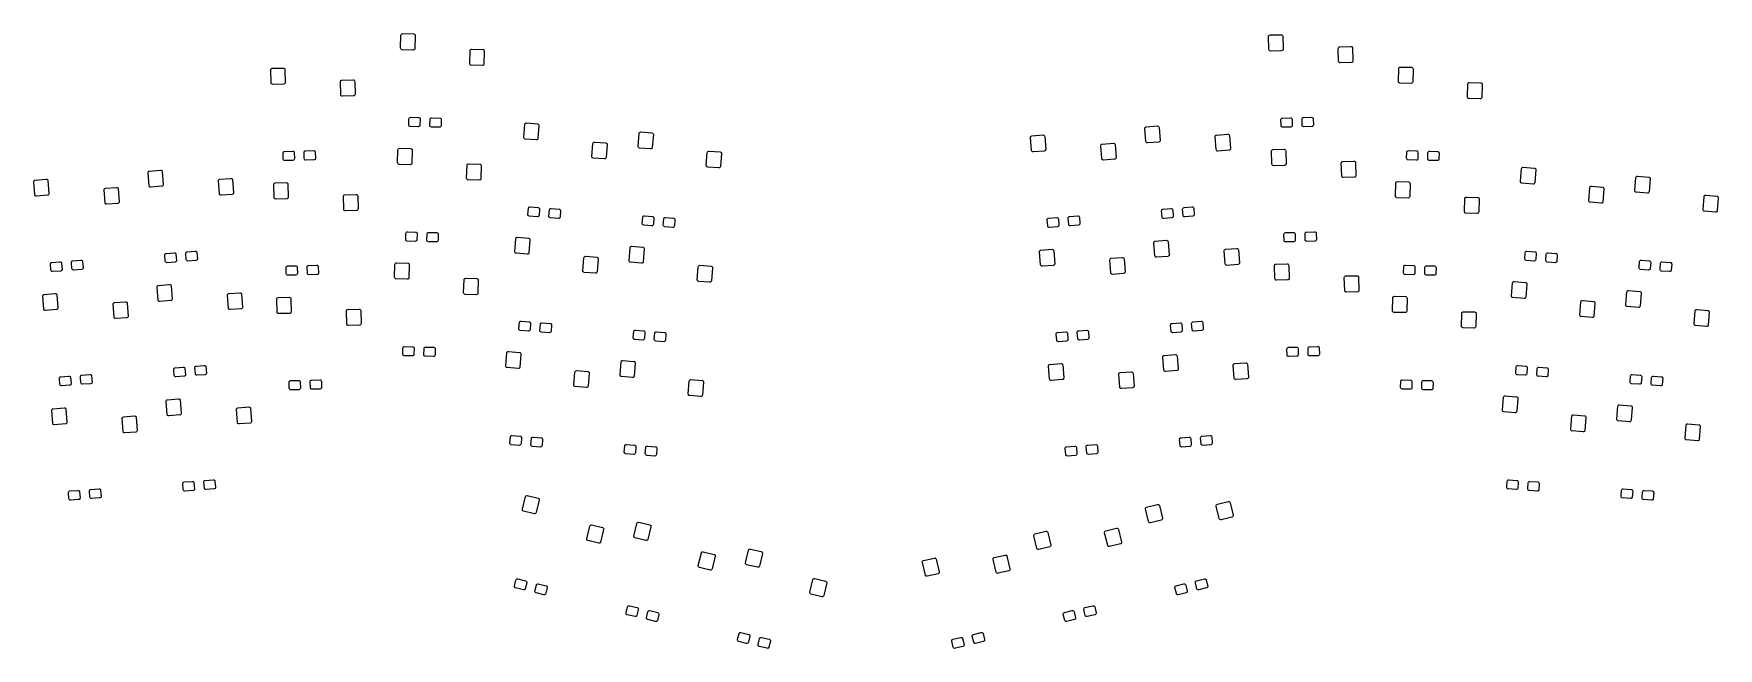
# Model space of a CAD drawing. Extents: x -168 to 103, y -39 to 60.
import ezdxf

# ---------------------------------------------------------------- set-up
doc = ezdxf.new("R2010")
doc.units = 0
doc.layers.add('BLACK', color=7, linetype='CONTINUOUS')

msp = doc.modelspace()

# ---------------------------------------------------------------- linework, layer by layer
at = {"layer": 'BLACK', "linetype": 'CONTINUOUS'}
for p, q in [((-109.247877, 57.89723), (-109.192905, 59.996511)), ((-109.192905, 59.996511), (-109.171377, 60.091651)), ((-109.171377, 60.091651), (-109.11508, 60.17131)), ((-109.11508, 60.17131), (-109.032583, 60.223362)), ((-109.032583, 60.223362), (-108.936447, 60.239881)), ((-108.936447, 60.239881), (-107.137063, 60.192762)), ((-107.137063, 60.192762), (-107.041923, 60.171234)), ((-107.041923, 60.171234), (-106.962264, 60.114937)), ((-106.962264, 60.114937), (-106.910212, 60.03244)), ((-106.893693, 59.936304), (-106.948665, 57.837023)), ((-106.910212, 60.03244), (-106.893693, 59.936304)), ((30.695817, 59.774007), (30.712336, 59.870143)), ((30.750789, 57.674726), (30.695817, 59.774007)), ((30.712336, 59.870143), (30.764388, 59.95264)), ((30.764388, 59.95264), (30.844047, 60.008937)), ((30.844047, 60.008937), (30.939187, 60.030465)), ((30.939187, 60.030465), (32.738571, 60.077584)), ((32.738571, 60.077584), (32.834707, 60.061065)), ((32.834707, 60.061065), (32.917204, 60.009013)), ((32.917204, 60.009013), (32.973501, 59.929354)), ((32.973501, 59.929354), (32.995029, 59.834214)), ((32.995029, 59.834214), (33.050001, 57.734933)), ((-109.231358, 57.801094), (-109.247877, 57.89723)), ((-109.179306, 57.718597), (-109.231358, 57.801094)), ((-109.099647, 57.6623), (-109.179306, 57.718597)), ((-109.004507, 57.640772), (-109.099647, 57.6623)), ((-107.205123, 57.593653), (-109.004507, 57.640772)), ((-107.108987, 57.610172), (-107.205123, 57.593653)), ((-107.02649, 57.662224), (-107.108987, 57.610172)), ((-106.970193, 57.741883), (-107.02649, 57.662224)), ((-106.948665, 57.837023), (-106.970193, 57.741883)), ((-98.109304, 55.404802), (-98.054332, 57.504083)), ((-98.054332, 57.504083), (-98.032804, 57.599223)), ((-98.032804, 57.599223), (-97.976507, 57.678882)), ((-97.976507, 57.678882), (-97.89401, 57.730934)), ((-97.89401, 57.730934), (-97.797874, 57.747453)), ((-97.797874, 57.747453), (-95.99849, 57.700334)), ((-95.99849, 57.700334), (-95.90335, 57.678806)), ((-95.90335, 57.678806), (-95.823691, 57.622509)), ((-95.823691, 57.622509), (-95.771639, 57.540012)), ((-95.75512, 57.443876), (-95.810092, 55.344595)), ((-95.771639, 57.540012), (-95.75512, 57.443876)), ((30.772317, 57.579586), (30.750789, 57.674726)), ((30.828614, 57.499927), (30.772317, 57.579586)), ((30.911111, 57.447875), (30.828614, 57.499927)), ((31.007247, 57.431356), (30.911111, 57.447875)), ((32.806631, 57.478475), (31.007247, 57.431356)), ((32.901771, 57.500003), (32.806631, 57.478475)), ((32.98143, 57.5563), (32.901771, 57.500003)), ((33.033482, 57.638797), (32.98143, 57.5563)), ((33.050001, 57.734933), (33.033482, 57.638797)), ((41.949569, 57.867942), (41.966088, 57.964078)), ((42.004541, 55.768661), (41.949569, 57.867942)), ((41.966088, 57.964078), (42.01814, 58.046575)), ((42.01814, 58.046575), (42.097799, 58.102872)), ((42.097799, 58.102872), (42.192939, 58.1244)), ((42.192939, 58.1244), (43.992323, 58.171519)), ((43.992323, 58.171519), (44.088459, 58.155)), ((44.088459, 58.155), (44.170956, 58.102948)), ((44.170956, 58.102948), (44.227253, 58.023289)), ((44.227253, 58.023289), (44.248781, 57.928149)), ((44.248781, 57.928149), (44.303753, 55.828868)), ((-130.194469, 54.392932), (-130.17795, 54.489068)), ((-130.139497, 52.293651), (-130.194469, 54.392932)), ((-130.17795, 54.489068), (-130.125898, 54.571565)), ((-130.125898, 54.571565), (-130.046239, 54.627862)), ((-130.046239, 54.627862), (-129.951099, 54.64939)), ((-129.951099, 54.64939), (-128.151715, 54.696509)), ((-128.151715, 54.696509), (-128.055579, 54.67999)), ((-128.055579, 54.67999), (-127.973082, 54.627938)), ((-127.973082, 54.627938), (-127.916785, 54.548279)), ((-127.916785, 54.548279), (-127.895257, 54.453139)), ((-127.895257, 54.453139), (-127.840285, 52.353858)), ((-98.092785, 55.308666), (-98.109304, 55.404802)), ((-98.040733, 55.226169), (-98.092785, 55.308666)), ((-97.961074, 55.169872), (-98.040733, 55.226169)), ((-97.865934, 55.148344), (-97.961074, 55.169872)), ((-96.06655, 55.101225), (-97.865934, 55.148344)), ((-95.970414, 55.117744), (-96.06655, 55.101225)), ((-95.887917, 55.169796), (-95.970414, 55.117744)), ((-95.83162, 55.249455), (-95.887917, 55.169796)), ((-95.810092, 55.344595), (-95.83162, 55.249455)), ((42.026069, 55.673521), (42.004541, 55.768661)), ((42.082366, 55.593862), (42.026069, 55.673521)), ((42.164863, 55.54181), (42.082366, 55.593862)), ((42.260999, 55.525291), (42.164863, 55.54181)), ((44.060383, 55.57241), (42.260999, 55.525291)), ((44.155523, 55.593938), (44.060383, 55.57241)), ((44.235182, 55.650235), (44.155523, 55.593938)), ((44.287234, 55.732732), (44.235182, 55.650235)), ((44.303753, 55.828868), (44.287234, 55.732732)), ((51.642409, 52.516155), (51.697381, 54.615436)), ((51.697381, 54.615436), (51.718909, 54.710576)), ((51.718909, 54.710576), (51.775206, 54.790235)), ((51.775206, 54.790235), (51.857703, 54.842287)), ((51.857703, 54.842287), (51.953839, 54.858806)), ((51.953839, 54.858806), (53.753223, 54.811687)), ((53.753223, 54.811687), (53.848363, 54.790159)), ((53.848363, 54.790159), (53.928022, 54.733862)), ((53.928022, 54.733862), (53.980074, 54.651365)), ((53.996593, 54.555229), (53.941621, 52.455948)), ((53.980074, 54.651365), (53.996593, 54.555229)), ((-130.117969, 52.198511), (-130.139497, 52.293651)), ((-130.061672, 52.118852), (-130.117969, 52.198511)), ((-129.979175, 52.0668), (-130.061672, 52.118852)), ((-129.883039, 52.050281), (-129.979175, 52.0668)), ((-128.083655, 52.0974), (-129.883039, 52.050281)), ((-127.988515, 52.118928), (-128.083655, 52.0974)), ((-127.908856, 52.175225), (-127.988515, 52.118928)), ((-127.856804, 52.257722), (-127.908856, 52.175225)), ((-127.840285, 52.353858), (-127.856804, 52.257722)), ((-118.940717, 52.486867), (-118.924198, 52.583003)), ((-118.885745, 50.387586), (-118.940717, 52.486867)), ((-118.924198, 52.583003), (-118.872146, 52.6655)), ((-118.872146, 52.6655), (-118.792487, 52.721797)), ((-118.792487, 52.721797), (-118.697347, 52.743325)), ((-118.697347, 52.743325), (-116.897963, 52.790444)), ((-116.897963, 52.790444), (-116.801827, 52.773925)), ((-116.801827, 52.773925), (-116.71933, 52.721873)), ((-116.71933, 52.721873), (-116.663033, 52.642214)), ((-116.663033, 52.642214), (-116.641505, 52.547074)), ((-116.641505, 52.547074), (-116.586533, 50.447793)), ((51.658928, 52.420019), (51.642409, 52.516155)), ((51.71098, 52.337522), (51.658928, 52.420019)), ((51.790639, 52.281225), (51.71098, 52.337522)), ((51.885779, 52.259697), (51.790639, 52.281225)), ((53.685163, 52.212578), (51.885779, 52.259697)), ((53.781299, 52.229097), (53.685163, 52.212578)), ((53.863796, 52.281149), (53.781299, 52.229097)), ((53.920093, 52.360808), (53.863796, 52.281149)), ((53.941621, 52.455948), (53.920093, 52.360808)), ((62.780982, 50.023727), (62.835954, 52.123008)), ((62.835954, 52.123008), (62.857482, 52.218148)), ((62.857482, 52.218148), (62.913779, 52.297807)), ((62.913779, 52.297807), (62.996276, 52.349859)), ((62.996276, 52.349859), (63.092412, 52.366378)), ((63.092412, 52.366378), (64.891796, 52.319259)), ((64.891796, 52.319259), (64.986936, 52.297731)), ((64.986936, 52.297731), (65.066595, 52.241434)), ((65.066595, 52.241434), (65.118647, 52.158937)), ((65.135166, 52.062801), (65.080194, 49.96352)), ((65.118647, 52.158937), (65.135166, 52.062801)), ((-118.864217, 50.292446), (-118.885745, 50.387586)), ((-118.80792, 50.212787), (-118.864217, 50.292446)), ((-118.725423, 50.160735), (-118.80792, 50.212787)), ((-118.629287, 50.144216), (-118.725423, 50.160735)), ((-116.829903, 50.191335), (-118.629287, 50.144216)), ((-116.734763, 50.212863), (-116.829903, 50.191335)), ((-116.655104, 50.26916), (-116.734763, 50.212863)), ((-116.603052, 50.351657), (-116.655104, 50.26916)), ((-116.586533, 50.447793), (-116.603052, 50.351657)), ((62.797501, 49.927591), (62.780982, 50.023727)), ((62.849553, 49.845094), (62.797501, 49.927591)), ((62.929212, 49.788797), (62.849553, 49.845094)), ((63.024352, 49.767269), (62.929212, 49.788797)), ((64.823736, 49.72015), (63.024352, 49.767269)), ((64.919872, 49.736669), (64.823736, 49.72015)), ((65.002369, 49.788721), (64.919872, 49.736669)), ((65.058666, 49.86838), (65.002369, 49.788721)), ((65.080194, 49.96352), (65.058666, 49.86838)), ((-107.921727, 45.50827), (-107.89555, 46.507927)), ((-107.89555, 46.507927), (-107.874022, 46.603067)), ((-107.874022, 46.603067), (-107.817725, 46.682727)), ((-107.817725, 46.682727), (-107.735228, 46.734778)), ((-107.735228, 46.734778), (-107.639092, 46.751297)), ((-107.639092, 46.751297), (-106.339537, 46.717267)), ((-106.339537, 46.717267), (-106.244397, 46.695739)), ((-106.244397, 46.695739), (-106.164737, 46.639442)), ((-106.164737, 46.639442), (-106.112686, 46.556945)), ((-106.096167, 46.460808), (-106.122344, 45.461151)), ((-106.112686, 46.556945), (-106.096167, 46.460808)), ((-104.522893, 45.419268), (-104.496716, 46.418925)), ((-104.496716, 46.418925), (-104.475188, 46.514065)), ((-104.475188, 46.514065), (-104.418891, 46.593725)), ((-104.418891, 46.593725), (-104.336394, 46.645776)), ((-104.336394, 46.645776), (-104.240258, 46.662295)), ((-104.240258, 46.662295), (-102.940703, 46.628265)), ((-102.940703, 46.628265), (-102.845563, 46.606737)), ((-102.845563, 46.606737), (-102.765903, 46.55044)), ((-102.765903, 46.55044), (-102.713852, 46.467943)), ((-102.697333, 46.371806), (-102.72351, 45.372149)), ((-102.713852, 46.467943), (-102.697333, 46.371806)), ((32.697333, 46.371806), (32.713852, 46.467943)), ((32.72351, 45.372149), (32.697333, 46.371806)), ((32.713852, 46.467943), (32.765903, 46.55044)), ((32.765903, 46.55044), (32.845563, 46.606737)), ((32.845563, 46.606737), (32.940703, 46.628265)), ((32.940703, 46.628265), (34.240258, 46.662295)), ((34.240258, 46.662295), (34.336394, 46.645776)), ((34.336394, 46.645776), (34.418891, 46.593725)), ((34.418891, 46.593725), (34.475188, 46.514065)), ((34.475188, 46.514065), (34.496716, 46.418925)), ((34.496716, 46.418925), (34.522893, 45.419268)), ((36.096167, 46.460808), (36.112686, 46.556945)), ((36.122344, 45.461151), (36.096167, 46.460808)), ((36.112686, 46.556945), (36.164737, 46.639442)), ((36.164737, 46.639442), (36.244397, 46.695739)), ((36.244397, 46.695739), (36.339537, 46.717267)), ((36.339537, 46.717267), (37.639092, 46.751297)), ((37.639092, 46.751297), (37.735228, 46.734778)), ((37.735228, 46.734778), (37.817725, 46.682727)), ((37.817725, 46.682727), (37.874022, 46.603067)), ((37.874022, 46.603067), (37.89555, 46.507927)), ((37.89555, 46.507927), (37.921727, 45.50827)), ((-107.905208, 45.412133), (-107.921727, 45.50827)), ((-107.853157, 45.329636), (-107.905208, 45.412133)), ((-107.773497, 45.273339), (-107.853157, 45.329636)), ((-107.678357, 45.251811), (-107.773497, 45.273339)), ((-106.378802, 45.217781), (-107.678357, 45.251811)), ((-106.282666, 45.2343), (-106.378802, 45.217781)), ((-106.200169, 45.286351), (-106.282666, 45.2343)), ((-106.143872, 45.366011), (-106.200169, 45.286351)), ((-106.122344, 45.461151), (-106.143872, 45.366011)), ((-104.506374, 45.323131), (-104.522893, 45.419268)), ((-104.454323, 45.240634), (-104.506374, 45.323131)), ((-104.374663, 45.184337), (-104.454323, 45.240634)), ((-104.279523, 45.162809), (-104.374663, 45.184337)), ((-102.979968, 45.128779), (-104.279523, 45.162809)), ((-102.883832, 45.145298), (-102.979968, 45.128779)), ((-102.801335, 45.197349), (-102.883832, 45.145298)), ((-102.745038, 45.277009), (-102.801335, 45.197349)), ((-102.72351, 45.372149), (-102.745038, 45.277009)), ((-89.396356, 43.505935), (-89.231592, 45.599461)), ((-89.384891, 43.409066), (-89.396356, 43.505935)), ((-89.231592, 45.599461), (-89.205114, 45.693344)), ((-89.205114, 45.693344), (-89.144725, 45.769948)), ((-89.144725, 45.769948), (-89.059617, 45.817611)), ((-89.059617, 45.817611), (-88.962748, 45.829076)), ((-88.962748, 45.829076), (-87.168297, 45.687849)), ((-87.168297, 45.687849), (-87.074414, 45.661372)), ((-86.938682, 45.419005), (-87.103446, 43.325479)), ((-87.074414, 45.661372), (-86.99781, 45.600982)), ((-86.99781, 45.600982), (-86.950147, 45.515874)), ((-86.950147, 45.515874), (-86.938682, 45.419005)), ((-70.953385, 42.054441), (-70.788621, 44.147967)), ((-70.788621, 44.147967), (-70.762143, 44.24185)), ((-70.762143, 44.24185), (-70.701754, 44.318454)), ((-70.701754, 44.318454), (-70.616646, 44.366117)), ((-70.616646, 44.366117), (-70.519777, 44.377582)), ((-70.519777, 44.377582), (-68.725326, 44.236355)), ((-68.725326, 44.236355), (-68.631443, 44.209878)), ((-68.495711, 43.967511), (-68.660475, 41.873985)), ((-68.631443, 44.209878), (-68.554839, 44.149488)), ((-68.554839, 44.149488), (-68.507176, 44.06438)), ((-68.507176, 44.06438), (-68.495711, 43.967511)), ((-7.685176, 43.481065), (-7.673711, 43.577934)), ((-7.520412, 41.387539), (-7.685176, 43.481065)), ((-7.673711, 43.577934), (-7.626048, 43.663042)), ((-7.626048, 43.663042), (-7.549444, 43.723432)), ((-7.549444, 43.723432), (-7.455561, 43.749909)), ((-7.455561, 43.749909), (-5.66111, 43.891136)), ((-5.66111, 43.891136), (-5.564241, 43.879671)), ((-5.564241, 43.879671), (-5.479133, 43.832008)), ((-5.479133, 43.832008), (-5.418744, 43.755404)), ((-5.418744, 43.755404), (-5.392266, 43.661521)), ((-5.392266, 43.661521), (-5.227502, 41.567995)), ((10.757795, 44.932559), (10.76926, 45.029428)), ((10.922559, 42.839033), (10.757795, 44.932559)), ((10.76926, 45.029428), (10.816923, 45.114536)), ((10.816923, 45.114536), (10.893527, 45.174926)), ((10.893527, 45.174926), (10.98741, 45.201403)), ((10.98741, 45.201403), (12.781861, 45.34263)), ((12.781861, 45.34263), (12.87873, 45.331165)), ((12.87873, 45.331165), (12.963838, 45.283502)), ((12.963838, 45.283502), (13.024227, 45.206898)), ((13.024227, 45.206898), (13.050705, 45.113015)), ((13.050705, 45.113015), (13.215469, 43.019489)), ((22.095879, 43.618083), (22.107344, 43.714952)), ((22.260643, 41.524557), (22.095879, 43.618083)), ((22.107344, 43.714952), (22.155007, 43.80006)), ((22.155007, 43.80006), (22.231611, 43.86045)), ((22.231611, 43.86045), (22.325494, 43.886927)), ((22.325494, 43.886927), (24.119945, 44.028154)), ((24.119945, 44.028154), (24.216814, 44.016689)), ((24.216814, 44.016689), (24.301922, 43.969026)), ((24.301922, 43.969026), (24.362311, 43.892422)), ((24.362311, 43.892422), (24.388789, 43.798539)), ((24.388789, 43.798539), (24.553553, 41.705013)), ((32.745038, 45.277009), (32.72351, 45.372149)), ((32.801335, 45.197349), (32.745038, 45.277009)), ((32.883832, 45.145298), (32.801335, 45.197349)), ((32.979968, 45.128779), (32.883832, 45.145298)), ((34.279523, 45.162809), (32.979968, 45.128779)), ((34.374663, 45.184337), (34.279523, 45.162809)), ((34.454323, 45.240634), (34.374663, 45.184337)), ((34.506374, 45.323131), (34.454323, 45.240634)), ((34.522893, 45.419268), (34.506374, 45.323131)), ((36.143872, 45.366011), (36.122344, 45.461151)), ((36.200169, 45.286351), (36.143872, 45.366011)), ((36.282666, 45.2343), (36.200169, 45.286351)), ((36.378802, 45.217781), (36.282666, 45.2343)), ((37.678357, 45.251811), (36.378802, 45.217781)), ((37.773497, 45.273339), (37.678357, 45.251811)), ((37.853157, 45.329636), (37.773497, 45.273339)), ((37.905208, 45.412133), (37.853157, 45.329636)), ((37.921727, 45.50827), (37.905208, 45.412133)), ((-128.192953, 40.990732), (-128.176434, 41.086869)), ((-128.166776, 39.991075), (-128.192953, 40.990732)), ((-128.176434, 41.086869), (-128.124383, 41.169366)), ((-128.124383, 41.169366), (-128.044723, 41.225663)), ((-128.044723, 41.225663), (-127.949583, 41.247191)), ((-127.949583, 41.247191), (-126.650028, 41.281221)), ((-126.650028, 41.281221), (-126.553892, 41.264702)), ((-126.553892, 41.264702), (-126.471395, 41.212651)), ((-126.471395, 41.212651), (-126.415098, 41.132991)), ((-126.415098, 41.132991), (-126.39357, 41.037851)), ((-126.39357, 41.037851), (-126.367393, 40.038194)), ((-124.794119, 41.079734), (-124.7776, 41.175871)), ((-124.767942, 40.080077), (-124.794119, 41.079734)), ((-124.7776, 41.175871), (-124.725549, 41.258368)), ((-124.725549, 41.258368), (-124.645889, 41.314665)), ((-124.645889, 41.314665), (-124.550749, 41.336193)), ((-124.550749, 41.336193), (-123.251194, 41.370223)), ((-123.251194, 41.370223), (-123.155058, 41.353704)), ((-123.155058, 41.353704), (-123.072561, 41.301653)), ((-123.072561, 41.301653), (-123.016264, 41.221993)), ((-123.016264, 41.221993), (-122.994736, 41.126853)), ((-122.994736, 41.126853), (-122.968559, 40.127196)), ((-109.732151, 39.403569), (-109.677179, 41.50285)), ((-109.677179, 41.50285), (-109.655651, 41.59799)), ((-109.655651, 41.59799), (-109.599354, 41.677649)), ((-109.599354, 41.677649), (-109.516857, 41.729701)), ((-109.516857, 41.729701), (-109.420721, 41.74622)), ((-109.420721, 41.74622), (-107.621337, 41.699101)), ((-107.621337, 41.699101), (-107.526197, 41.677573)), ((-107.526197, 41.677573), (-107.446538, 41.621276)), ((-107.446538, 41.621276), (-107.394486, 41.538779)), ((-107.377967, 41.442643), (-107.432939, 39.343362)), ((-107.394486, 41.538779), (-107.377967, 41.442643)), ((-89.337228, 43.323958), (-89.384891, 43.409066)), ((-89.260624, 43.263568), (-89.337228, 43.323958)), ((-89.166741, 43.237091), (-89.260624, 43.263568)), ((-87.37229, 43.095864), (-89.166741, 43.237091)), ((-87.275421, 43.107329), (-87.37229, 43.095864)), ((-87.190313, 43.154992), (-87.275421, 43.107329)), ((-87.129924, 43.231596), (-87.190313, 43.154992)), ((-87.103446, 43.325479), (-87.129924, 43.231596)), ((-78.403492, 40.433975), (-78.238728, 42.527501)), ((-78.238728, 42.527501), (-78.21225, 42.621384)), ((-78.21225, 42.621384), (-78.151861, 42.697988)), ((-78.151861, 42.697988), (-78.066753, 42.745651)), ((-78.066753, 42.745651), (-77.969884, 42.757116)), ((-77.969884, 42.757116), (-76.175433, 42.615889)), ((-76.175433, 42.615889), (-76.08155, 42.589412)), ((-75.945818, 42.347045), (-76.110582, 40.253519)), ((-76.08155, 42.589412), (-76.004946, 42.529022)), ((-76.004946, 42.529022), (-75.957283, 42.443914)), ((-75.957283, 42.443914), (-75.945818, 42.347045)), ((-70.94192, 41.957572), (-70.953385, 42.054441)), ((-70.894257, 41.872464), (-70.94192, 41.957572)), ((-70.817653, 41.812074), (-70.894257, 41.872464)), ((-70.72377, 41.785597), (-70.817653, 41.812074)), ((-68.929319, 41.64437), (-70.72377, 41.785597)), ((-68.83245, 41.655835), (-68.929319, 41.64437)), ((-68.747342, 41.703498), (-68.83245, 41.655835)), ((-68.686953, 41.780102), (-68.747342, 41.703498)), ((-68.660475, 41.873985), (-68.686953, 41.780102)), ((-59.960521, 38.982481), (-59.795757, 41.076007)), ((-59.795757, 41.076007), (-59.769279, 41.16989)), ((-59.769279, 41.16989), (-59.70889, 41.246494)), ((-59.70889, 41.246494), (-59.623782, 41.294157)), ((-59.623782, 41.294157), (-59.526913, 41.305622)), ((-59.526913, 41.305622), (-57.732462, 41.164395)), ((-57.732462, 41.164395), (-57.638579, 41.137918)), ((-57.502847, 40.895551), (-57.667611, 38.802025)), ((-57.638579, 41.137918), (-57.561975, 41.077528)), ((-57.561975, 41.077528), (-57.514312, 40.99242)), ((-57.514312, 40.99242), (-57.502847, 40.895551)), ((-7.493934, 41.293656), (-7.520412, 41.387539)), ((-7.433545, 41.217052), (-7.493934, 41.293656)), ((-7.348437, 41.169389), (-7.433545, 41.217052)), ((-7.251568, 41.157924), (-7.348437, 41.169389)), ((-5.457117, 41.299151), (-7.251568, 41.157924)), ((-5.363234, 41.325628), (-5.457117, 41.299151)), ((-5.28663, 41.386018), (-5.363234, 41.325628)), ((-5.238967, 41.471126), (-5.28663, 41.386018)), ((-5.227502, 41.567995), (-5.238967, 41.471126)), ((3.652908, 42.166589), (3.664373, 42.263458)), ((3.817672, 40.073063), (3.652908, 42.166589)), ((3.664373, 42.263458), (3.712036, 42.348566)), ((3.712036, 42.348566), (3.78864, 42.408956)), ((3.78864, 42.408956), (3.882523, 42.435433)), ((3.882523, 42.435433), (5.676974, 42.57666)), ((5.676974, 42.57666), (5.773843, 42.565195)), ((5.773843, 42.565195), (5.858951, 42.517532)), ((5.858951, 42.517532), (5.91934, 42.440928)), ((5.91934, 42.440928), (5.945818, 42.347045)), ((5.945818, 42.347045), (6.110582, 40.253519)), ((10.949037, 42.74515), (10.922559, 42.839033)), ((11.009426, 42.668546), (10.949037, 42.74515)), ((11.094534, 42.620883), (11.009426, 42.668546)), ((11.191403, 42.609418), (11.094534, 42.620883)), ((12.985854, 42.750645), (11.191403, 42.609418)), ((13.079737, 42.777122), (12.985854, 42.750645)), ((13.156341, 42.837512), (13.079737, 42.777122)), ((13.204004, 42.92262), (13.156341, 42.837512)), ((13.215469, 43.019489), (13.204004, 42.92262)), ((22.287121, 41.430674), (22.260643, 41.524557)), ((22.34751, 41.35407), (22.287121, 41.430674)), ((22.432618, 41.306407), (22.34751, 41.35407)), ((22.529487, 41.294942), (22.432618, 41.306407)), ((24.323938, 41.436169), (22.529487, 41.294942)), ((24.417821, 41.462646), (24.323938, 41.436169)), ((24.494425, 41.523036), (24.417821, 41.462646)), ((24.542088, 41.608144), (24.494425, 41.523036)), ((24.553553, 41.705013), (24.542088, 41.608144)), ((31.180091, 41.280346), (31.19661, 41.376482)), ((31.235063, 39.181065), (31.180091, 41.280346)), ((31.19661, 41.376482), (31.248662, 41.458979)), ((31.248662, 41.458979), (31.328321, 41.515276)), ((31.328321, 41.515276), (31.423461, 41.536804)), ((31.423461, 41.536804), (33.222845, 41.583923)), ((33.222845, 41.583923), (33.318981, 41.567404)), ((33.318981, 41.567404), (33.401478, 41.515352)), ((33.401478, 41.515352), (33.457775, 41.435693)), ((33.457775, 41.435693), (33.479303, 41.340553)), ((33.479303, 41.340553), (33.534275, 39.241272)), ((52.968559, 40.127196), (52.994736, 41.126853)), ((52.994736, 41.126853), (53.016264, 41.221993)), ((53.016264, 41.221993), (53.072561, 41.301653)), ((53.072561, 41.301653), (53.155058, 41.353704)), ((53.155058, 41.353704), (53.251194, 41.370223)), ((53.251194, 41.370223), (54.550749, 41.336193)), ((54.550749, 41.336193), (54.645889, 41.314665)), ((54.645889, 41.314665), (54.725549, 41.258368)), ((54.725549, 41.258368), (54.7776, 41.175871)), ((54.794119, 41.079734), (54.767942, 40.080077)), ((54.7776, 41.175871), (54.794119, 41.079734)), ((56.367393, 40.038194), (56.39357, 41.037851)), ((56.39357, 41.037851), (56.415098, 41.132991)), ((56.415098, 41.132991), (56.471395, 41.212651)), ((56.471395, 41.212651), (56.553892, 41.264702)), ((56.553892, 41.264702), (56.650028, 41.281221)), ((56.650028, 41.281221), (57.949583, 41.247191)), ((57.949583, 41.247191), (58.044723, 41.225663)), ((58.044723, 41.225663), (58.124383, 41.169366)), ((58.124383, 41.169366), (58.176434, 41.086869)), ((58.192953, 40.990732), (58.166776, 39.991075)), ((58.176434, 41.086869), (58.192953, 40.990732)), ((-149.902554, 37.974758), (-149.82595, 38.035148)), ((-149.82595, 38.035148), (-149.732067, 38.061625)), ((-149.732067, 38.061625), (-147.937616, 38.202852)), ((-147.937616, 38.202852), (-147.840747, 38.191387)), ((-147.840747, 38.191387), (-147.755639, 38.143724)), ((-147.755639, 38.143724), (-147.69525, 38.06712)), ((-147.69525, 38.06712), (-147.668772, 37.973237)), ((-128.145248, 39.895935), (-128.166776, 39.991075)), ((-128.088951, 39.816275), (-128.145248, 39.895935)), ((-128.006454, 39.764224), (-128.088951, 39.816275)), ((-127.910318, 39.747705), (-128.006454, 39.764224)), ((-126.610763, 39.781735), (-127.910318, 39.747705)), ((-126.515623, 39.803263), (-126.610763, 39.781735)), ((-126.435963, 39.85956), (-126.515623, 39.803263)), ((-126.383912, 39.942057), (-126.435963, 39.85956)), ((-126.367393, 40.038194), (-126.383912, 39.942057)), ((-124.746414, 39.984937), (-124.767942, 40.080077)), ((-124.690117, 39.905277), (-124.746414, 39.984937)), ((-124.60762, 39.853226), (-124.690117, 39.905277)), ((-124.511484, 39.836707), (-124.60762, 39.853226)), ((-123.211929, 39.870737), (-124.511484, 39.836707)), ((-123.116789, 39.892265), (-123.211929, 39.870737)), ((-123.037129, 39.948562), (-123.116789, 39.892265)), ((-122.985078, 40.031059), (-123.037129, 39.948562)), ((-122.968559, 40.127196), (-122.985078, 40.031059)), ((-109.715632, 39.307433), (-109.732151, 39.403569)), ((-109.66358, 39.224936), (-109.715632, 39.307433)), ((-109.583921, 39.168639), (-109.66358, 39.224936)), ((-109.488781, 39.147111), (-109.583921, 39.168639)), ((-107.689397, 39.099992), (-109.488781, 39.147111)), ((-107.593261, 39.116511), (-107.689397, 39.099992)), ((-107.510764, 39.168563), (-107.593261, 39.116511)), ((-107.454467, 39.248222), (-107.510764, 39.168563)), ((-107.432939, 39.343362), (-107.454467, 39.248222)), ((-98.593578, 36.911141), (-98.538606, 39.010422)), ((-98.538606, 39.010422), (-98.517078, 39.105562)), ((-98.517078, 39.105562), (-98.460781, 39.185221)), ((-98.460781, 39.185221), (-98.378284, 39.237273)), ((-98.378284, 39.237273), (-98.282148, 39.253792)), ((-98.282148, 39.253792), (-96.482764, 39.206673)), ((-96.482764, 39.206673), (-96.387624, 39.185145)), ((-96.387624, 39.185145), (-96.307965, 39.128848)), ((-96.307965, 39.128848), (-96.255913, 39.046351)), ((-96.239394, 38.950215), (-96.294366, 36.850934)), ((-96.255913, 39.046351), (-96.239394, 38.950215)), ((-78.392027, 40.337106), (-78.403492, 40.433975)), ((-78.344364, 40.251998), (-78.392027, 40.337106)), ((-78.26776, 40.191608), (-78.344364, 40.251998)), ((-78.173877, 40.165131), (-78.26776, 40.191608)), ((-76.379426, 40.023904), (-78.173877, 40.165131)), ((-76.282557, 40.035369), (-76.379426, 40.023904)), ((-76.197449, 40.083032), (-76.282557, 40.035369)), ((-76.13706, 40.159636), (-76.197449, 40.083032)), ((-76.110582, 40.253519), (-76.13706, 40.159636)), ((-59.949056, 38.885612), (-59.960521, 38.982481)), ((-59.901393, 38.800504), (-59.949056, 38.885612)), ((-59.824789, 38.740114), (-59.901393, 38.800504)), ((-59.730906, 38.713637), (-59.824789, 38.740114)), ((-57.936455, 38.57241), (-59.730906, 38.713637)), ((-57.839586, 38.583875), (-57.936455, 38.57241)), ((-57.754478, 38.631538), (-57.839586, 38.583875)), ((-57.694089, 38.708142), (-57.754478, 38.631538)), ((-57.667611, 38.802025), (-57.694089, 38.708142)), ((3.84415, 39.97918), (3.817672, 40.073063)), ((3.904539, 39.902576), (3.84415, 39.97918)), ((3.989647, 39.854913), (3.904539, 39.902576)), ((4.086516, 39.843448), (3.989647, 39.854913)), ((5.880967, 39.984675), (4.086516, 39.843448)), ((5.97485, 40.011152), (5.880967, 39.984675)), ((6.051454, 40.071542), (5.97485, 40.011152)), ((6.099117, 40.15665), (6.051454, 40.071542)), ((6.110582, 40.253519), (6.099117, 40.15665)), ((31.256591, 39.085925), (31.235063, 39.181065)), ((31.312888, 39.006266), (31.256591, 39.085925)), ((31.395385, 38.954214), (31.312888, 39.006266)), ((31.491521, 38.937695), (31.395385, 38.954214)), ((33.290905, 38.984814), (31.491521, 38.937695)), ((33.386045, 39.006342), (33.290905, 38.984814)), ((33.465704, 39.062639), (33.386045, 39.006342)), ((33.517756, 39.145136), (33.465704, 39.062639)), ((33.534275, 39.241272), (33.517756, 39.145136)), ((42.433843, 39.374281), (42.450362, 39.470417)), ((42.488815, 37.275), (42.433843, 39.374281)), ((42.450362, 39.470417), (42.502414, 39.552914)), ((42.502414, 39.552914), (42.582073, 39.609211)), ((42.582073, 39.609211), (42.677213, 39.630739)), ((42.677213, 39.630739), (44.476597, 39.677858)), ((44.476597, 39.677858), (44.572733, 39.661339)), ((44.572733, 39.661339), (44.65523, 39.609287)), ((44.65523, 39.609287), (44.711527, 39.529628)), ((44.711527, 39.529628), (44.733055, 39.434488)), ((44.733055, 39.434488), (44.788027, 37.335207)), ((52.985078, 40.031059), (52.968559, 40.127196)), ((53.037129, 39.948562), (52.985078, 40.031059)), ((53.116789, 39.892265), (53.037129, 39.948562)), ((53.211929, 39.870737), (53.116789, 39.892265)), ((54.511484, 39.836707), (53.211929, 39.870737)), ((54.60762, 39.853226), (54.511484, 39.836707)), ((54.690117, 39.905277), (54.60762, 39.853226)), ((54.746414, 39.984937), (54.690117, 39.905277)), ((54.767942, 40.080077), (54.746414, 39.984937)), ((56.383912, 39.942057), (56.367393, 40.038194)), ((56.435963, 39.85956), (56.383912, 39.942057)), ((56.515623, 39.803263), (56.435963, 39.85956)), ((56.610763, 39.781735), (56.515623, 39.803263)), ((57.910318, 39.747705), (56.610763, 39.781735)), ((58.006454, 39.764224), (57.910318, 39.747705)), ((58.088951, 39.816275), (58.006454, 39.764224)), ((58.145248, 39.895935), (58.088951, 39.816275)), ((58.166776, 39.991075), (58.145248, 39.895935)), ((71.323121, 36.366157), (71.487885, 38.459683)), ((71.487885, 38.459683), (71.514363, 38.553566)), ((71.514363, 38.553566), (71.574752, 38.63017)), ((71.574752, 38.63017), (71.65986, 38.677833)), ((71.65986, 38.677833), (71.756729, 38.689298)), ((71.756729, 38.689298), (73.55118, 38.548071)), ((73.55118, 38.548071), (73.645063, 38.521594)), ((73.780795, 38.279227), (73.616031, 36.185701)), ((73.645063, 38.521594), (73.721667, 38.461204)), ((73.721667, 38.461204), (73.76933, 38.376096)), ((73.76933, 38.376096), (73.780795, 38.279227)), ((-168.404653, 36.341288), (-168.393188, 36.438157)), ((-168.239889, 34.247762), (-168.404653, 36.341288)), ((-168.393188, 36.438157), (-168.345525, 36.523265)), ((-168.345525, 36.523265), (-168.268921, 36.583655)), ((-168.268921, 36.583655), (-168.175038, 36.610132)), ((-168.175038, 36.610132), (-166.380587, 36.751359)), ((-166.380587, 36.751359), (-166.283718, 36.739894)), ((-166.283718, 36.739894), (-166.19861, 36.692231)), ((-166.19861, 36.692231), (-166.138221, 36.615627)), ((-166.138221, 36.615627), (-166.111743, 36.521744)), ((-166.111743, 36.521744), (-165.946979, 34.428218)), ((-156.836954, 35.295656), (-155.042503, 35.436883)), ((-155.042503, 35.436883), (-154.945634, 35.425418)), ((-154.945634, 35.425418), (-154.860526, 35.377755)), ((-154.860526, 35.377755), (-154.800137, 35.301151)), ((-149.961682, 37.792781), (-149.950217, 37.88965)), ((-149.796918, 35.699255), (-149.961682, 37.792781)), ((-149.950217, 37.88965), (-149.902554, 37.974758)), ((-149.77044, 35.605372), (-149.796918, 35.699255)), ((-149.710051, 35.528768), (-149.77044, 35.605372)), ((-149.624943, 35.481105), (-149.710051, 35.528768)), ((-149.528074, 35.46964), (-149.624943, 35.481105)), ((-147.733623, 35.610867), (-149.528074, 35.46964)), ((-147.63974, 35.637344), (-147.733623, 35.610867)), ((-147.668772, 37.973237), (-147.504008, 35.879711)), ((-147.563136, 35.697734), (-147.63974, 35.637344)), ((-147.515473, 35.782842), (-147.563136, 35.697734)), ((-147.504008, 35.879711), (-147.515473, 35.782842)), ((-138.623598, 36.478305), (-138.612133, 36.575174)), ((-138.458834, 34.384779), (-138.623598, 36.478305)), ((-138.612133, 36.575174), (-138.56447, 36.660282)), ((-138.56447, 36.660282), (-138.487866, 36.720672)), ((-138.487866, 36.720672), (-138.393983, 36.747149)), ((-138.393983, 36.747149), (-136.599532, 36.888376)), ((-136.599532, 36.888376), (-136.502663, 36.876911)), ((-136.502663, 36.876911), (-136.417555, 36.829248)), ((-136.417555, 36.829248), (-136.357166, 36.752644)), ((-136.357166, 36.752644), (-136.330688, 36.658761)), ((-136.330688, 36.658761), (-136.165924, 34.565235)), ((-129.710195, 35.899272), (-129.693676, 35.995408)), ((-129.655223, 33.799991), (-129.710195, 35.899272)), ((-129.693676, 35.995408), (-129.641624, 36.077905)), ((-129.641624, 36.077905), (-129.561965, 36.134202)), ((-129.561965, 36.134202), (-129.466825, 36.15573)), ((-129.466825, 36.15573), (-127.667441, 36.202849)), ((-127.667441, 36.202849), (-127.571305, 36.18633)), ((-127.571305, 36.18633), (-127.488808, 36.134278)), ((-127.488808, 36.134278), (-127.432511, 36.054619)), ((-127.432511, 36.054619), (-127.410983, 35.959479)), ((-127.410983, 35.959479), (-127.356011, 33.860198)), ((-98.577059, 36.815005), (-98.593578, 36.911141)), ((-98.525007, 36.732508), (-98.577059, 36.815005)), ((-98.445348, 36.676211), (-98.525007, 36.732508)), ((-98.350208, 36.654683), (-98.445348, 36.676211)), ((-96.550824, 36.607564), (-98.350208, 36.654683)), ((-96.454688, 36.624083), (-96.550824, 36.607564)), ((-96.372191, 36.676135), (-96.454688, 36.624083)), ((-96.315894, 36.755794), (-96.372191, 36.676135)), ((-96.294366, 36.850934), (-96.315894, 36.755794)), ((42.510343, 37.17986), (42.488815, 37.275)), ((42.56664, 37.100201), (42.510343, 37.17986)), ((42.649137, 37.048149), (42.56664, 37.100201)), ((42.745273, 37.03163), (42.649137, 37.048149)), ((44.544657, 37.078749), (42.745273, 37.03163)), ((44.639797, 37.100277), (44.544657, 37.078749)), ((44.719456, 37.156574), (44.639797, 37.100277)), ((44.771508, 37.239071), (44.719456, 37.156574)), ((44.788027, 37.335207), (44.771508, 37.239071)), ((51.158135, 34.022495), (51.213107, 36.121776)), ((51.213107, 36.121776), (51.234635, 36.216916)), ((51.234635, 36.216916), (51.290932, 36.296575)), ((51.290932, 36.296575), (51.373429, 36.348627)), ((51.373429, 36.348627), (51.469565, 36.365146)), ((51.469565, 36.365146), (53.268949, 36.318027)), ((53.268949, 36.318027), (53.364089, 36.296499)), ((53.364089, 36.296499), (53.443748, 36.240202)), ((53.443748, 36.240202), (53.4958, 36.157705)), ((53.512319, 36.061569), (53.457347, 33.962288)), ((53.4958, 36.157705), (53.512319, 36.061569)), ((71.334586, 36.269288), (71.323121, 36.366157)), ((71.382249, 36.18418), (71.334586, 36.269288)), ((71.458853, 36.12379), (71.382249, 36.18418)), ((71.552736, 36.097313), (71.458853, 36.12379)), ((73.347187, 35.956086), (71.552736, 36.097313)), ((73.444056, 35.967551), (73.347187, 35.956086)), ((73.529164, 36.015214), (73.444056, 35.967551)), ((73.589553, 36.091818), (73.529164, 36.015214)), ((73.616031, 36.185701), (73.589553, 36.091818)), ((82.315985, 33.294197), (82.480749, 35.387723)), ((82.480749, 35.387723), (82.507227, 35.481606)), ((82.507227, 35.481606), (82.567616, 35.55821)), ((82.567616, 35.55821), (82.652724, 35.605873)), ((82.652724, 35.605873), (82.749593, 35.617338)), ((82.749593, 35.617338), (84.544044, 35.476111)), ((84.544044, 35.476111), (84.637927, 35.449634)), ((84.637927, 35.449634), (84.714531, 35.389244)), ((84.714531, 35.389244), (84.762194, 35.304136)), ((89.766092, 34.914664), (89.930856, 37.00819)), ((89.930856, 37.00819), (89.957334, 37.102073)), ((89.957334, 37.102073), (90.017723, 37.178677)), ((90.017723, 37.178677), (90.102831, 37.22634)), ((90.102831, 37.22634), (90.1997, 37.237805)), ((90.1997, 37.237805), (91.994151, 37.096578)), ((91.994151, 37.096578), (92.088034, 37.070101)), ((92.223766, 36.827734), (92.059002, 34.734208)), ((92.088034, 37.070101), (92.164638, 37.009711)), ((92.164638, 37.009711), (92.212301, 36.924603)), ((92.212301, 36.924603), (92.223766, 36.827734)), ((-168.213411, 34.153879), (-168.239889, 34.247762)), ((-168.153022, 34.077275), (-168.213411, 34.153879)), ((-168.067914, 34.029612), (-168.153022, 34.077275)), ((-167.971045, 34.018147), (-168.067914, 34.029612)), ((-166.176594, 34.159374), (-167.971045, 34.018147)), ((-166.082711, 34.185851), (-166.176594, 34.159374)), ((-166.006107, 34.246241), (-166.082711, 34.185851)), ((-165.958444, 34.331349), (-166.006107, 34.246241)), ((-165.946979, 34.428218), (-165.958444, 34.331349)), ((-157.066569, 35.026812), (-157.055104, 35.123681)), ((-156.901805, 32.933286), (-157.066569, 35.026812)), ((-157.055104, 35.123681), (-157.007441, 35.208789)), ((-157.007441, 35.208789), (-156.930837, 35.269179)), ((-156.930837, 35.269179), (-156.836954, 35.295656)), ((-156.875327, 32.839403), (-156.901805, 32.933286)), ((-156.814938, 32.762799), (-156.875327, 32.839403)), ((-156.72983, 32.715136), (-156.814938, 32.762799)), ((-156.632961, 32.703671), (-156.72983, 32.715136)), ((-154.83851, 32.844898), (-156.632961, 32.703671)), ((-154.744627, 32.871375), (-154.83851, 32.844898)), ((-154.800137, 35.301151), (-154.773659, 35.207268)), ((-154.773659, 35.207268), (-154.608895, 33.113742)), ((-154.668023, 32.931765), (-154.744627, 32.871375)), ((-154.62036, 33.016873), (-154.668023, 32.931765)), ((-154.608895, 33.113742), (-154.62036, 33.016873)), ((-138.432356, 34.290896), (-138.458834, 34.384779)), ((-138.371967, 34.214292), (-138.432356, 34.290896)), ((-138.286859, 34.166629), (-138.371967, 34.214292)), ((-138.18999, 34.155164), (-138.286859, 34.166629)), ((-136.395539, 34.296391), (-138.18999, 34.155164)), ((-136.301656, 34.322868), (-136.395539, 34.296391)), ((-136.225052, 34.383258), (-136.301656, 34.322868)), ((-136.177389, 34.468366), (-136.225052, 34.383258)), ((-136.165924, 34.565235), (-136.177389, 34.468366)), ((-129.633695, 33.704851), (-129.655223, 33.799991)), ((-129.577398, 33.625192), (-129.633695, 33.704851)), ((-129.494901, 33.57314), (-129.577398, 33.625192)), ((-129.398765, 33.556621), (-129.494901, 33.57314)), ((-127.599381, 33.60374), (-129.398765, 33.556621)), ((-127.504241, 33.625268), (-127.599381, 33.60374)), ((-127.424582, 33.681565), (-127.504241, 33.625268)), ((-127.37253, 33.764062), (-127.424582, 33.681565)), ((-127.356011, 33.860198), (-127.37253, 33.764062)), ((-118.456443, 33.993207), (-118.439924, 34.089343)), ((-118.401471, 31.893926), (-118.456443, 33.993207)), ((-118.439924, 34.089343), (-118.387872, 34.17184)), ((-118.387872, 34.17184), (-118.308213, 34.228137)), ((-118.308213, 34.228137), (-118.213073, 34.249665)), ((-118.213073, 34.249665), (-116.413689, 34.296784)), ((-116.413689, 34.296784), (-116.317553, 34.280265)), ((-116.317553, 34.280265), (-116.235056, 34.228213)), ((-116.235056, 34.228213), (-116.178759, 34.148554)), ((-116.178759, 34.148554), (-116.157231, 34.053414)), ((-116.157231, 34.053414), (-116.102259, 31.954133)), ((51.174654, 33.926359), (51.158135, 34.022495)), ((51.226706, 33.843862), (51.174654, 33.926359)), ((51.306365, 33.787565), (51.226706, 33.843862)), ((51.401505, 33.766037), (51.306365, 33.787565)), ((53.200889, 33.718918), (51.401505, 33.766037)), ((53.297025, 33.735437), (53.200889, 33.718918)), ((53.379522, 33.787489), (53.297025, 33.735437)), ((53.435819, 33.867148), (53.379522, 33.787489)), ((53.457347, 33.962288), (53.435819, 33.867148)), ((62.296708, 31.530067), (62.35168, 33.629348)), ((62.35168, 33.629348), (62.373208, 33.724488)), ((62.373208, 33.724488), (62.429505, 33.804147)), ((62.429505, 33.804147), (62.512002, 33.856199)), ((62.512002, 33.856199), (62.608138, 33.872718)), ((62.608138, 33.872718), (64.407522, 33.825599)), ((64.407522, 33.825599), (64.502662, 33.804071)), ((64.502662, 33.804071), (64.582321, 33.747774)), ((64.582321, 33.747774), (64.634373, 33.665277)), ((64.650892, 33.569141), (64.59592, 31.46986)), ((64.634373, 33.665277), (64.650892, 33.569141)), ((82.32745, 33.197328), (82.315985, 33.294197)), ((82.375113, 33.11222), (82.32745, 33.197328)), ((82.451717, 33.05183), (82.375113, 33.11222)), ((82.5456, 33.025353), (82.451717, 33.05183)), ((84.340051, 32.884126), (82.5456, 33.025353)), ((84.43692, 32.895591), (84.340051, 32.884126)), ((84.522028, 32.943254), (84.43692, 32.895591)), ((84.582417, 33.019858), (84.522028, 32.943254)), ((84.608895, 33.113741), (84.582417, 33.019858)), ((84.773659, 35.207267), (84.608895, 33.113741)), ((84.762194, 35.304136), (84.773659, 35.207267)), ((89.777557, 34.817795), (89.766092, 34.914664)), ((89.82522, 34.732687), (89.777557, 34.817795)), ((89.901824, 34.672297), (89.82522, 34.732687)), ((89.995707, 34.64582), (89.901824, 34.672297)), ((91.790158, 34.504593), (89.995707, 34.64582)), ((91.887027, 34.516058), (91.790158, 34.504593)), ((91.972135, 34.563721), (91.887027, 34.516058)), ((92.032524, 34.640325), (91.972135, 34.563721)), ((92.059002, 34.734208), (92.032524, 34.640325)), ((100.758956, 31.842704), (100.92372, 33.93623)), ((100.92372, 33.93623), (100.950198, 34.030113)), ((100.950198, 34.030113), (101.010587, 34.106717)), ((101.010587, 34.106717), (101.095695, 34.15438)), ((101.095695, 34.15438), (101.192564, 34.165845)), ((101.192564, 34.165845), (102.987015, 34.024618)), ((102.987015, 34.024618), (103.080898, 33.998141)), ((103.21663, 33.755774), (103.051866, 31.662248)), ((103.080898, 33.998141), (103.157502, 33.937751)), ((103.157502, 33.937751), (103.205165, 33.852643)), ((103.205165, 33.852643), (103.21663, 33.755774)), ((-118.379943, 31.798786), (-118.401471, 31.893926)), ((-118.323646, 31.719127), (-118.379943, 31.798786)), ((-118.241149, 31.667075), (-118.323646, 31.719127)), ((-118.145013, 31.650556), (-118.241149, 31.667075)), ((-116.345629, 31.697675), (-118.145013, 31.650556)), ((-116.250489, 31.719203), (-116.345629, 31.697675)), ((-116.17083, 31.7755), (-116.250489, 31.719203)), ((-116.118778, 31.857997), (-116.17083, 31.7755)), ((-116.102259, 31.954133), (-116.118778, 31.857997)), ((-88.720411, 31.064548), (-88.641952, 32.061465)), ((-88.708946, 30.967678), (-88.720411, 31.064548)), ((-88.661284, 30.88257), (-88.708946, 30.967678)), ((-88.58468, 30.822181), (-88.661284, 30.88257)), ((-88.641952, 32.061465), (-88.615474, 32.155348)), ((-88.615474, 32.155348), (-88.555085, 32.231952)), ((-88.490797, 30.795703), (-88.58468, 30.822181)), ((-88.555085, 32.231952), (-88.469977, 32.279614)), ((-87.194804, 30.693707), (-88.490797, 30.795703)), ((-88.469977, 32.279614), (-88.373108, 32.291079)), ((-88.373108, 32.291079), (-87.077115, 32.189083)), ((-87.097935, 30.705172), (-87.194804, 30.693707)), ((-87.012827, 30.752834), (-87.097935, 30.705172)), ((-87.077115, 32.189083), (-86.983232, 32.162605)), ((-86.952438, 30.829438), (-87.012827, 30.752834)), ((-86.983232, 32.162605), (-86.906628, 32.102216)), ((-86.92596, 30.923321), (-86.952438, 30.829438)), ((-86.847501, 31.920238), (-86.92596, 30.923321)), ((-86.906628, 32.102216), (-86.858966, 32.017108)), ((-86.858966, 32.017108), (-86.847501, 31.920238)), ((-85.330895, 30.797788), (-85.252436, 31.794705)), ((-85.31943, 30.700918), (-85.330895, 30.797788)), ((-85.271768, 30.61581), (-85.31943, 30.700918)), ((-85.195164, 30.555421), (-85.271768, 30.61581)), ((-85.252436, 31.794705), (-85.225958, 31.888588)), ((-85.225958, 31.888588), (-85.165569, 31.965192)), ((-85.101281, 30.528943), (-85.195164, 30.555421)), ((-85.165569, 31.965192), (-85.080461, 32.012854)), ((-83.805288, 30.426947), (-85.101281, 30.528943)), ((-85.080461, 32.012854), (-84.983592, 32.024319)), ((-84.983592, 32.024319), (-83.687599, 31.922323)), ((-83.708419, 30.438412), (-83.805288, 30.426947)), ((-83.623311, 30.486074), (-83.708419, 30.438412)), ((-83.687599, 31.922323), (-83.593716, 31.895845)), ((-83.562922, 30.562678), (-83.623311, 30.486074)), ((-83.593716, 31.895845), (-83.517112, 31.835456)), ((-83.536444, 30.656561), (-83.562922, 30.562678)), ((-83.457985, 31.653478), (-83.536444, 30.656561)), ((-83.517112, 31.835456), (-83.46945, 31.750348)), ((-83.46945, 31.750348), (-83.457985, 31.653478)), ((-70.27744, 29.613055), (-70.198981, 30.609972)), ((-70.198981, 30.609972), (-70.172503, 30.703855)), ((-70.172503, 30.703855), (-70.112114, 30.780459)), ((-70.112114, 30.780459), (-70.027006, 30.828121)), ((-70.027006, 30.828121), (-69.930137, 30.839586)), ((-69.930137, 30.839586), (-68.634144, 30.73759)), ((-68.634144, 30.73759), (-68.540261, 30.711112)), ((-68.540261, 30.711112), (-68.463657, 30.650723)), ((-68.40453, 30.468745), (-68.482989, 29.471828)), ((-68.463657, 30.650723), (-68.415995, 30.565615)), ((-68.415995, 30.565615), (-68.40453, 30.468745)), ((-66.887924, 29.346295), (-66.809465, 30.343212)), ((-66.809465, 30.343212), (-66.782987, 30.437095)), ((-66.782987, 30.437095), (-66.722598, 30.513699)), ((-66.722598, 30.513699), (-66.63749, 30.561361)), ((-66.63749, 30.561361), (-66.540621, 30.572826)), ((-66.540621, 30.572826), (-65.244628, 30.47083)), ((-65.244628, 30.47083), (-65.150745, 30.444352)), ((-65.150745, 30.444352), (-65.074141, 30.383963)), ((-65.015014, 30.201985), (-65.093473, 29.205068)), ((-65.074141, 30.383963), (-65.026479, 30.298855)), ((-65.026479, 30.298855), (-65.015014, 30.201985)), ((-4.984986, 30.201985), (-4.973521, 30.298855)), ((-4.906527, 29.205068), (-4.984986, 30.201985)), ((-4.973521, 30.298855), (-4.925859, 30.383963)), ((-4.925859, 30.383963), (-4.849255, 30.444352)), ((-4.849255, 30.444352), (-4.755372, 30.47083)), ((-4.755372, 30.47083), (-3.459379, 30.572826)), ((-3.459379, 30.572826), (-3.36251, 30.561361)), ((-3.36251, 30.561361), (-3.277402, 30.513699)), ((-3.277402, 30.513699), (-3.217013, 30.437095)), ((-3.217013, 30.437095), (-3.190535, 30.343212)), ((-3.190535, 30.343212), (-3.112076, 29.346295)), ((-1.59547, 30.468745), (-1.584005, 30.565615)), ((-1.517011, 29.471828), (-1.59547, 30.468745)), ((-1.584005, 30.565615), (-1.536343, 30.650723)), ((-1.536343, 30.650723), (-1.459739, 30.711112)), ((-1.459739, 30.711112), (-1.365856, 30.73759)), ((-1.365856, 30.73759), (-0.069863, 30.839586)), ((-0.069863, 30.839586), (0.027006, 30.828121)), ((0.027006, 30.828121), (0.112114, 30.780459)), ((0.112114, 30.780459), (0.172503, 30.703855)), ((0.172503, 30.703855), (0.198981, 30.609972)), ((0.198981, 30.609972), (0.27744, 29.613055)), ((13.457985, 31.653478), (13.46945, 31.750348)), ((13.536444, 30.656561), (13.457985, 31.653478)), ((13.46945, 31.750348), (13.517112, 31.835456)), ((13.517112, 31.835456), (13.593716, 31.895845)), ((13.562922, 30.562678), (13.536444, 30.656561)), ((13.623311, 30.486074), (13.562922, 30.562678)), ((13.593716, 31.895845), (13.687599, 31.922323)), ((13.708419, 30.438412), (13.623311, 30.486074)), ((13.687599, 31.922323), (14.983592, 32.024319)), ((13.805288, 30.426947), (13.708419, 30.438412)), ((15.101281, 30.528943), (13.805288, 30.426947)), ((14.983592, 32.024319), (15.080461, 32.012854)), ((15.080461, 32.012854), (15.165569, 31.965192)), ((15.195164, 30.555421), (15.101281, 30.528943)), ((15.165569, 31.965192), (15.225958, 31.888588)), ((15.271768, 30.61581), (15.195164, 30.555421)), ((15.225958, 31.888588), (15.252436, 31.794705)), ((15.252436, 31.794705), (15.330895, 30.797788)), ((15.31943, 30.700918), (15.271768, 30.61581)), ((15.330895, 30.797788), (15.31943, 30.700918)), ((16.847501, 31.920238), (16.858966, 32.017108)), ((16.92596, 30.923321), (16.847501, 31.920238)), ((16.858966, 32.017108), (16.906628, 32.102216)), ((16.906628, 32.102216), (16.983232, 32.162605)), ((16.952438, 30.829438), (16.92596, 30.923321)), ((17.012827, 30.752834), (16.952438, 30.829438)), ((16.983232, 32.162605), (17.077115, 32.189083)), ((17.097935, 30.705172), (17.012827, 30.752834)), ((17.077115, 32.189083), (18.373108, 32.291079)), ((17.194804, 30.693707), (17.097935, 30.705172)), ((18.490797, 30.795703), (17.194804, 30.693707)), ((18.373108, 32.291079), (18.469977, 32.279614)), ((18.469977, 32.279614), (18.555085, 32.231952)), ((18.58468, 30.822181), (18.490797, 30.795703)), ((18.555085, 32.231952), (18.615474, 32.155348)), ((18.661284, 30.88257), (18.58468, 30.822181)), ((18.615474, 32.155348), (18.641952, 32.061465)), ((18.641952, 32.061465), (18.720411, 31.064548)), ((18.708946, 30.967678), (18.661284, 30.88257)), ((18.720411, 31.064548), (18.708946, 30.967678)), ((62.313227, 31.433931), (62.296708, 31.530067)), ((62.365279, 31.351434), (62.313227, 31.433931)), ((62.444938, 31.295137), (62.365279, 31.351434)), ((62.540078, 31.273609), (62.444938, 31.295137)), ((64.339462, 31.22649), (62.540078, 31.273609)), ((64.435598, 31.243009), (64.339462, 31.22649)), ((64.518095, 31.295061), (64.435598, 31.243009)), ((64.574392, 31.37472), (64.518095, 31.295061)), ((64.59592, 31.46986), (64.574392, 31.37472)), ((100.770421, 31.745835), (100.758956, 31.842704)), ((100.818084, 31.660727), (100.770421, 31.745835)), ((100.894688, 31.600337), (100.818084, 31.660727)), ((100.988571, 31.57386), (100.894688, 31.600337)), ((102.783022, 31.432633), (100.988571, 31.57386)), ((102.879891, 31.444098), (102.783022, 31.432633)), ((102.964999, 31.491761), (102.879891, 31.444098)), ((103.025388, 31.568365), (102.964999, 31.491761)), ((103.051866, 31.662248), (103.025388, 31.568365)), ((-108.406, 27.014609), (-108.379823, 28.014266)), ((-108.379823, 28.014266), (-108.358295, 28.109406)), ((-108.358295, 28.109406), (-108.301998, 28.189066)), ((-108.301998, 28.189066), (-108.219501, 28.241117)), ((-108.219501, 28.241117), (-108.123365, 28.257636)), ((-108.123365, 28.257636), (-106.82381, 28.223606)), ((-106.82381, 28.223606), (-106.72867, 28.202078)), ((-106.72867, 28.202078), (-106.64901, 28.145781)), ((-106.64901, 28.145781), (-106.596959, 28.063284)), ((-106.58044, 27.967147), (-106.606617, 26.96749)), ((-106.596959, 28.063284), (-106.58044, 27.967147)), ((-105.007166, 26.925607), (-104.980989, 27.925264)), ((-104.980989, 27.925264), (-104.959461, 28.020404)), ((-104.959461, 28.020404), (-104.903164, 28.100064)), ((-104.903164, 28.100064), (-104.820667, 28.152115)), ((-104.820667, 28.152115), (-104.724531, 28.168634)), ((-104.724531, 28.168634), (-103.424976, 28.134604)), ((-103.424976, 28.134604), (-103.329836, 28.113076)), ((-103.329836, 28.113076), (-103.250176, 28.056779)), ((-103.250176, 28.056779), (-103.198125, 27.974282)), ((-103.181606, 27.878145), (-103.207783, 26.878488)), ((-103.198125, 27.974282), (-103.181606, 27.878145)), ((-90.683085, 27.15649), (-90.656607, 27.250373)), ((-90.656607, 27.250373), (-90.596218, 27.326977)), ((-90.596218, 27.326977), (-90.51111, 27.37464)), ((-90.51111, 27.37464), (-90.414241, 27.386105)), ((-90.414241, 27.386105), (-88.61979, 27.244878)), ((-88.61979, 27.244878), (-88.525907, 27.218401)), ((-88.525907, 27.218401), (-88.449303, 27.158011)), ((-70.265975, 29.516185), (-70.27744, 29.613055)), ((-70.218313, 29.431077), (-70.265975, 29.516185)), ((-70.141709, 29.370688), (-70.218313, 29.431077)), ((-70.047826, 29.34421), (-70.141709, 29.370688)), ((-68.751833, 29.242214), (-70.047826, 29.34421)), ((-68.654964, 29.253679), (-68.751833, 29.242214)), ((-68.569856, 29.301341), (-68.654964, 29.253679)), ((-68.509467, 29.377945), (-68.569856, 29.301341)), ((-68.482989, 29.471828), (-68.509467, 29.377945)), ((-66.876459, 29.249425), (-66.887924, 29.346295)), ((-66.828797, 29.164317), (-66.876459, 29.249425)), ((-66.752193, 29.103928), (-66.828797, 29.164317)), ((-66.65831, 29.07745), (-66.752193, 29.103928)), ((-65.362317, 28.975454), (-66.65831, 29.07745)), ((-65.265448, 28.986919), (-65.362317, 28.975454)), ((-65.18034, 29.034581), (-65.265448, 28.986919)), ((-65.119951, 29.111185), (-65.18034, 29.034581)), ((-65.093473, 29.205068), (-65.119951, 29.111185)), ((-4.880049, 29.111185), (-4.906527, 29.205068)), ((-4.81966, 29.034581), (-4.880049, 29.111185)), ((-4.734552, 28.986919), (-4.81966, 29.034581)), ((-4.637683, 28.975454), (-4.734552, 28.986919)), ((-3.34169, 29.07745), (-4.637683, 28.975454)), ((-3.247807, 29.103928), (-3.34169, 29.07745)), ((-3.171203, 29.164317), (-3.247807, 29.103928)), ((-3.123541, 29.249425), (-3.171203, 29.164317)), ((-3.112076, 29.346295), (-3.123541, 29.249425)), ((-1.490533, 29.377945), (-1.517011, 29.471828)), ((-1.430144, 29.301341), (-1.490533, 29.377945)), ((-1.345036, 29.253679), (-1.430144, 29.301341)), ((-1.248167, 29.242214), (-1.345036, 29.253679)), ((0.047826, 29.34421), (-1.248167, 29.242214)), ((0.141709, 29.370688), (0.047826, 29.34421)), ((0.218313, 29.431077), (0.141709, 29.370688)), ((0.265975, 29.516185), (0.218313, 29.431077)), ((0.27744, 29.613055), (0.265975, 29.516185)), ((33.181606, 27.878146), (33.198125, 27.974283)), ((33.207783, 26.878489), (33.181606, 27.878146)), ((33.198125, 27.974283), (33.250176, 28.05678)), ((33.250176, 28.05678), (33.329836, 28.113077)), ((33.329836, 28.113077), (33.424976, 28.134605)), ((33.424976, 28.134605), (34.724531, 28.168635)), ((34.724531, 28.168635), (34.820667, 28.152116)), ((34.820667, 28.152116), (34.903164, 28.100065)), ((34.903164, 28.100065), (34.959461, 28.020405)), ((34.959461, 28.020405), (34.980989, 27.925265)), ((34.980989, 27.925265), (35.007166, 26.925608)), ((36.58044, 27.967148), (36.596959, 28.063285)), ((36.606617, 26.967491), (36.58044, 27.967148)), ((36.596959, 28.063285), (36.64901, 28.145782)), ((36.64901, 28.145782), (36.72867, 28.202079)), ((36.72867, 28.202079), (36.82381, 28.223607)), ((36.82381, 28.223607), (38.123365, 28.257637)), ((38.123365, 28.257637), (38.219501, 28.241118)), ((38.219501, 28.241118), (38.301998, 28.189067)), ((38.301998, 28.189067), (38.358295, 28.109407)), ((38.358295, 28.109407), (38.379823, 28.014267)), ((38.379823, 28.014267), (38.406, 27.01461)), ((-147.261499, 24.5137), (-147.250034, 24.61057)), ((-147.18304, 23.516783), (-147.261499, 24.5137)), ((-147.250034, 24.61057), (-147.202372, 24.695678)), ((-147.202372, 24.695678), (-147.125768, 24.756067)), ((-147.125768, 24.756067), (-147.031885, 24.782545)), ((-147.031885, 24.782545), (-145.735892, 24.884541)), ((-145.735892, 24.884541), (-145.639023, 24.873076)), ((-145.639023, 24.873076), (-145.553915, 24.825414)), ((-145.553915, 24.825414), (-145.493526, 24.74881)), ((-145.493526, 24.74881), (-145.467048, 24.654927)), ((-145.467048, 24.654927), (-145.388589, 23.65801)), ((-143.871983, 24.78046), (-143.860518, 24.87733)), ((-143.793524, 23.783543), (-143.871983, 24.78046)), ((-143.860518, 24.87733), (-143.812856, 24.962438)), ((-143.812856, 24.962438), (-143.736252, 25.022827)), ((-143.736252, 25.022827), (-143.642369, 25.049305)), ((-143.642369, 25.049305), (-142.346376, 25.151301)), ((-142.346376, 25.151301), (-142.249507, 25.139836)), ((-142.249507, 25.139836), (-142.164399, 25.092174)), ((-142.164399, 25.092174), (-142.10401, 25.01557)), ((-142.10401, 25.01557), (-142.077532, 24.921687)), ((-142.077532, 24.921687), (-141.999073, 23.92477)), ((-108.389481, 26.918472), (-108.406, 27.014609)), ((-108.33743, 26.835975), (-108.389481, 26.918472)), ((-108.25777, 26.779678), (-108.33743, 26.835975)), ((-108.16263, 26.75815), (-108.25777, 26.779678)), ((-106.863075, 26.72412), (-108.16263, 26.75815)), ((-106.766939, 26.740639), (-106.863075, 26.72412)), ((-106.684442, 26.79269), (-106.766939, 26.740639)), ((-106.628145, 26.87235), (-106.684442, 26.79269)), ((-106.606617, 26.96749), (-106.628145, 26.87235)), ((-104.990647, 26.82947), (-105.007166, 26.925607)), ((-104.938596, 26.746973), (-104.990647, 26.82947)), ((-104.858936, 26.690676), (-104.938596, 26.746973)), ((-104.763796, 26.669148), (-104.858936, 26.690676)), ((-103.464241, 26.635118), (-104.763796, 26.669148)), ((-103.368105, 26.651637), (-103.464241, 26.635118)), ((-103.285608, 26.703688), (-103.368105, 26.651637)), ((-103.229311, 26.783348), (-103.285608, 26.703688)), ((-103.207783, 26.878488), (-103.229311, 26.783348)), ((-90.847849, 25.062964), (-90.683085, 27.15649)), ((-90.836384, 24.966095), (-90.847849, 25.062964)), ((-90.788721, 24.880987), (-90.836384, 24.966095)), ((-90.712117, 24.820597), (-90.788721, 24.880987)), ((-90.618234, 24.79412), (-90.712117, 24.820597)), ((-88.823783, 24.652893), (-90.618234, 24.79412)), ((-88.726914, 24.664358), (-88.823783, 24.652893)), ((-88.641806, 24.712021), (-88.726914, 24.664358)), ((-88.581417, 24.788625), (-88.641806, 24.712021)), ((-88.554939, 24.882508), (-88.581417, 24.788625)), ((-88.390175, 26.976034), (-88.554939, 24.882508)), ((-88.449303, 27.158011), (-88.40164, 27.072903)), ((-88.40164, 27.072903), (-88.390175, 26.976034)), ((-72.404879, 23.611471), (-72.240115, 25.704997)), ((-72.240115, 25.704997), (-72.213637, 25.79888)), ((-72.213637, 25.79888), (-72.153248, 25.875484)), ((-72.153248, 25.875484), (-72.06814, 25.923147)), ((-72.06814, 25.923147), (-71.971271, 25.934612)), ((-71.971271, 25.934612), (-70.17682, 25.793385)), ((-70.17682, 25.793385), (-70.082937, 25.766908)), ((-69.947205, 25.524541), (-70.111969, 23.431015)), ((-70.082937, 25.766908), (-70.006333, 25.706518)), ((-70.006333, 25.706518), (-69.95867, 25.62141)), ((-69.95867, 25.62141), (-69.947205, 25.524541)), ((-6.233682, 25.038095), (-6.222217, 25.134964)), ((-6.068918, 22.944569), (-6.233682, 25.038095)), ((-6.222217, 25.134964), (-6.174554, 25.220072)), ((-6.174554, 25.220072), (-6.09795, 25.280462)), ((-6.09795, 25.280462), (-6.004067, 25.306939)), ((-6.004067, 25.306939), (-4.209616, 25.448166)), ((-4.209616, 25.448166), (-4.112747, 25.436701)), ((-4.112747, 25.436701), (-4.027639, 25.389038)), ((-4.027639, 25.389038), (-3.96725, 25.312434)), ((-3.96725, 25.312434), (-3.940772, 25.218551)), ((-3.940772, 25.218551), (-3.776008, 23.125025)), ((12.209288, 26.489588), (12.220753, 26.586457)), ((12.374052, 24.396062), (12.209288, 26.489588)), ((12.220753, 26.586457), (12.268416, 26.671565)), ((12.268416, 26.671565), (12.34502, 26.731955)), ((12.34502, 26.731955), (12.438903, 26.758432)), ((12.438903, 26.758432), (14.233354, 26.899659)), ((14.233354, 26.899659), (14.330223, 26.888194)), ((14.330223, 26.888194), (14.415331, 26.840531)), ((14.415331, 26.840531), (14.47572, 26.763927)), ((14.47572, 26.763927), (14.502198, 26.670044)), ((14.502198, 26.670044), (14.666962, 24.576518)), ((14.655497, 24.479649), (14.607834, 24.394541)), ((14.666962, 24.576518), (14.655497, 24.479649)), ((23.547372, 25.175112), (23.558837, 25.271981)), ((23.712136, 23.081586), (23.547372, 25.175112)), ((23.558837, 25.271981), (23.6065, 25.357089)), ((23.6065, 25.357089), (23.683104, 25.417479)), ((23.683104, 25.417479), (23.776987, 25.443956)), ((23.776987, 25.443956), (25.571438, 25.585183)), ((25.571438, 25.585183), (25.668307, 25.573718)), ((25.668307, 25.573718), (25.753415, 25.526055)), ((25.753415, 25.526055), (25.813804, 25.449451)), ((25.813804, 25.449451), (25.840282, 25.355568)), ((25.840282, 25.355568), (26.005046, 23.262042)), ((33.229311, 26.783349), (33.207783, 26.878489)), ((33.285608, 26.703689), (33.229311, 26.783349)), ((33.368105, 26.651638), (33.285608, 26.703689)), ((33.464241, 26.635119), (33.368105, 26.651638)), ((34.763796, 26.669149), (33.464241, 26.635119)), ((34.858936, 26.690677), (34.763796, 26.669149)), ((34.938596, 26.746974), (34.858936, 26.690677)), ((34.990647, 26.829471), (34.938596, 26.746974)), ((35.007166, 26.925608), (34.990647, 26.829471)), ((36.628145, 26.872351), (36.606617, 26.967491)), ((36.684442, 26.792691), (36.628145, 26.872351)), ((36.766939, 26.74064), (36.684442, 26.792691)), ((36.863075, 26.724121), (36.766939, 26.74064)), ((38.16263, 26.758151), (36.863075, 26.724121)), ((38.25777, 26.779679), (38.16263, 26.758151)), ((38.33743, 26.835976), (38.25777, 26.779679)), ((38.389481, 26.918473), (38.33743, 26.835976)), ((38.406, 27.01461), (38.389481, 26.918473)), ((71.999073, 23.92477), (72.077532, 24.921687)), ((72.077532, 24.921687), (72.10401, 25.01557)), ((72.10401, 25.01557), (72.164399, 25.092174)), ((72.164399, 25.092174), (72.249507, 25.139836)), ((72.249507, 25.139836), (72.346376, 25.151301)), ((72.346376, 25.151301), (73.642369, 25.049305)), ((73.642369, 25.049305), (73.736252, 25.022827)), ((73.736252, 25.022827), (73.812856, 24.962438)), ((73.871983, 24.78046), (73.793524, 23.783543)), ((73.812856, 24.962438), (73.860518, 24.87733)), ((73.860518, 24.87733), (73.871983, 24.78046)), ((75.388589, 23.65801), (75.467048, 24.654927)), ((75.467048, 24.654927), (75.493526, 24.74881)), ((75.493526, 24.74881), (75.553915, 24.825414)), ((75.553915, 24.825414), (75.639023, 24.873076)), ((75.639023, 24.873076), (75.735892, 24.884541)), ((75.735892, 24.884541), (77.031885, 24.782545)), ((77.031885, 24.782545), (77.125768, 24.756067)), ((77.125768, 24.756067), (77.202372, 24.695678)), ((77.261499, 24.5137), (77.18304, 23.516783)), ((77.202372, 24.695678), (77.250034, 24.61057)), ((77.250034, 24.61057), (77.261499, 24.5137)), ((-165.704463, 23.062207), (-165.692998, 23.159077)), ((-165.626004, 22.06529), (-165.704463, 23.062207)), ((-165.692998, 23.159077), (-165.645336, 23.244185)), ((-165.645336, 23.244185), (-165.568732, 23.304574)), ((-165.599526, 21.971407), (-165.626004, 22.06529)), ((-165.539137, 21.894803), (-165.599526, 21.971407)), ((-165.568732, 23.304574), (-165.474849, 23.331052)), ((-165.454029, 21.847141), (-165.539137, 21.894803)), ((-165.474849, 23.331052), (-164.178856, 23.433048)), ((-165.35716, 21.835676), (-165.454029, 21.847141)), ((-164.061167, 21.937672), (-165.35716, 21.835676)), ((-164.178856, 23.433048), (-164.081987, 23.421583)), ((-164.081987, 23.421583), (-163.996879, 23.373921)), ((-163.967284, 21.96415), (-164.061167, 21.937672)), ((-163.996879, 23.373921), (-163.93649, 23.297317)), ((-163.89068, 22.024539), (-163.967284, 21.96415)), ((-163.93649, 23.297317), (-163.910012, 23.203434)), ((-163.910012, 23.203434), (-163.831553, 22.206517)), ((-163.843018, 22.109647), (-163.89068, 22.024539)), ((-163.831553, 22.206517), (-163.843018, 22.109647)), ((-162.314947, 23.328967), (-162.303482, 23.425837)), ((-162.236488, 22.33205), (-162.314947, 23.328967)), ((-162.303482, 23.425837), (-162.25582, 23.510945)), ((-162.25582, 23.510945), (-162.179216, 23.571334)), ((-162.21001, 22.238167), (-162.236488, 22.33205)), ((-162.149621, 22.161563), (-162.21001, 22.238167)), ((-162.179216, 23.571334), (-162.085333, 23.597812)), ((-162.064513, 22.113901), (-162.149621, 22.161563)), ((-162.085333, 23.597812), (-160.78934, 23.699808)), ((-161.967644, 22.102436), (-162.064513, 22.113901)), ((-160.671651, 22.204432), (-161.967644, 22.102436)), ((-160.78934, 23.699808), (-160.692471, 23.688343)), ((-160.692471, 23.688343), (-160.607363, 23.640681)), ((-160.577768, 22.23091), (-160.671651, 22.204432)), ((-160.607363, 23.640681), (-160.546974, 23.564077)), ((-160.501164, 22.291299), (-160.577768, 22.23091)), ((-160.546974, 23.564077), (-160.520496, 23.470194)), ((-160.520496, 23.470194), (-160.442037, 22.473277)), ((-160.453502, 22.376407), (-160.501164, 22.291299)), ((-160.442037, 22.473277), (-160.453502, 22.376407)), ((-147.156562, 23.4229), (-147.18304, 23.516783)), ((-147.096173, 23.346296), (-147.156562, 23.4229)), ((-147.011065, 23.298634), (-147.096173, 23.346296)), ((-146.914196, 23.287169), (-147.011065, 23.298634)), ((-145.618203, 23.389165), (-146.914196, 23.287169)), ((-145.52432, 23.415643), (-145.618203, 23.389165)), ((-145.447716, 23.476032), (-145.52432, 23.415643)), ((-145.400054, 23.56114), (-145.447716, 23.476032)), ((-145.388589, 23.65801), (-145.400054, 23.56114)), ((-143.767046, 23.68966), (-143.793524, 23.783543)), ((-143.706657, 23.613056), (-143.767046, 23.68966)), ((-143.621549, 23.565394), (-143.706657, 23.613056)), ((-143.52468, 23.553929), (-143.621549, 23.565394)), ((-142.228687, 23.655925), (-143.52468, 23.553929)), ((-142.134804, 23.682403), (-142.228687, 23.655925)), ((-142.0582, 23.742792), (-142.134804, 23.682403)), ((-142.010538, 23.8279), (-142.0582, 23.742792)), ((-141.999073, 23.92477), (-142.010538, 23.8279)), ((-127.708679, 22.497071), (-127.69216, 22.593208)), ((-127.682502, 21.497414), (-127.708679, 22.497071)), ((-127.69216, 22.593208), (-127.640109, 22.675705)), ((-127.640109, 22.675705), (-127.560449, 22.732002)), ((-127.560449, 22.732002), (-127.465309, 22.75353)), ((-127.465309, 22.75353), (-126.165754, 22.78756)), ((-126.165754, 22.78756), (-126.069618, 22.771041)), ((-126.069618, 22.771041), (-125.987121, 22.71899)), ((-125.987121, 22.71899), (-125.930824, 22.63933)), ((-125.930824, 22.63933), (-125.909296, 22.54419)), ((-125.909296, 22.54419), (-125.883119, 21.544533)), ((-124.309845, 22.586073), (-124.293326, 22.68221)), ((-124.283668, 21.586416), (-124.309845, 22.586073)), ((-124.293326, 22.68221), (-124.241275, 22.764707)), ((-124.241275, 22.764707), (-124.161615, 22.821004)), ((-124.161615, 22.821004), (-124.066475, 22.842532)), ((-124.066475, 22.842532), (-122.76692, 22.876562)), ((-122.76692, 22.876562), (-122.670784, 22.860043)), ((-122.670784, 22.860043), (-122.588287, 22.807992)), ((-122.588287, 22.807992), (-122.53199, 22.728332)), ((-122.53199, 22.728332), (-122.510462, 22.633192)), ((-122.510462, 22.633192), (-122.484285, 21.633535)), ((-110.216424, 20.909908), (-110.161452, 23.009189)), ((-110.161452, 23.009189), (-110.139924, 23.104329)), ((-110.139924, 23.104329), (-110.083627, 23.183988)), ((-110.083627, 23.183988), (-110.00113, 23.23604)), ((-110.00113, 23.23604), (-109.904994, 23.252559)), ((-109.904994, 23.252559), (-108.10561, 23.20544)), ((-108.10561, 23.20544), (-108.01047, 23.183912)), ((-108.01047, 23.183912), (-107.930811, 23.127615)), ((-107.930811, 23.127615), (-107.878759, 23.045118)), ((-107.86224, 22.948982), (-107.917212, 20.849701)), ((-107.878759, 23.045118), (-107.86224, 22.948982)), ((-79.854985, 21.991004), (-79.690221, 24.08453)), ((-79.84352, 21.894135), (-79.854985, 21.991004)), ((-79.795857, 21.809027), (-79.84352, 21.894135)), ((-79.719253, 21.748637), (-79.795857, 21.809027)), ((-79.62537, 21.72216), (-79.719253, 21.748637)), ((-79.690221, 24.08453), (-79.663743, 24.178413)), ((-79.663743, 24.178413), (-79.603354, 24.255017)), ((-79.603354, 24.255017), (-79.518246, 24.30268)), ((-79.518246, 24.30268), (-79.421377, 24.314145)), ((-79.421377, 24.314145), (-77.626926, 24.172918)), ((-77.626926, 24.172918), (-77.533043, 24.146441)), ((-77.562075, 21.810548), (-77.588553, 21.716665)), ((-77.397311, 23.904074), (-77.562075, 21.810548)), ((-77.533043, 24.146441), (-77.456439, 24.086051)), ((-77.456439, 24.086051), (-77.408776, 24.000943)), ((-77.408776, 24.000943), (-77.397311, 23.904074)), ((-72.393414, 23.514602), (-72.404879, 23.611471)), ((-72.345751, 23.429494), (-72.393414, 23.514602)), ((-72.269147, 23.369104), (-72.345751, 23.429494)), ((-72.175264, 23.342627), (-72.269147, 23.369104)), ((-70.380813, 23.2014), (-72.175264, 23.342627)), ((-70.283944, 23.212865), (-70.380813, 23.2014)), ((-70.198836, 23.260528), (-70.283944, 23.212865)), ((-70.138447, 23.337132), (-70.198836, 23.260528)), ((-70.111969, 23.431015), (-70.138447, 23.337132)), ((-61.412015, 20.539511), (-61.247251, 22.633037)), ((-61.247251, 22.633037), (-61.220773, 22.72692)), ((-61.220773, 22.72692), (-61.160384, 22.803524)), ((-61.160384, 22.803524), (-61.075276, 22.851187)), ((-61.075276, 22.851187), (-60.978407, 22.862652)), ((-60.978407, 22.862652), (-59.183956, 22.721425)), ((-59.183956, 22.721425), (-59.090073, 22.694948)), ((-58.954341, 22.452581), (-59.119105, 20.359055)), ((-59.090073, 22.694948), (-59.013469, 22.634558)), ((-59.013469, 22.634558), (-58.965806, 22.54945)), ((-58.965806, 22.54945), (-58.954341, 22.452581)), ((-6.04244, 22.850686), (-6.068918, 22.944569)), ((-5.982051, 22.774082), (-6.04244, 22.850686)), ((-5.896943, 22.726419), (-5.982051, 22.774082)), ((-5.800074, 22.714954), (-5.896943, 22.726419)), ((-4.005623, 22.856181), (-5.800074, 22.714954)), ((-3.91174, 22.882658), (-4.005623, 22.856181)), ((-3.835136, 22.943048), (-3.91174, 22.882658)), ((-3.787473, 23.028156), (-3.835136, 22.943048)), ((-3.776008, 23.125025), (-3.787473, 23.028156)), ((5.104402, 23.723619), (5.115867, 23.820488)), ((5.269166, 21.630093), (5.104402, 23.723619)), ((5.115867, 23.820488), (5.16353, 23.905596)), ((5.16353, 23.905596), (5.240134, 23.965986)), ((5.240134, 23.965986), (5.334017, 23.992463)), ((5.334017, 23.992463), (7.128468, 24.13369)), ((7.128468, 24.13369), (7.225337, 24.122225)), ((7.225337, 24.122225), (7.310445, 24.074562)), ((7.310445, 24.074562), (7.370834, 23.997958)), ((7.370834, 23.997958), (7.397312, 23.904075)), ((7.397312, 23.904075), (7.562076, 21.810549)), ((7.562076, 21.810549), (7.550611, 21.71368)), ((12.40053, 24.302179), (12.374052, 24.396062)), ((12.460919, 24.225575), (12.40053, 24.302179)), ((12.546027, 24.177912), (12.460919, 24.225575)), ((12.642896, 24.166447), (12.546027, 24.177912)), ((14.437347, 24.307674), (12.642896, 24.166447)), ((14.53123, 24.334151), (14.437347, 24.307674)), ((14.607834, 24.394541), (14.53123, 24.334151)), ((23.738614, 22.987703), (23.712136, 23.081586)), ((23.799003, 22.911099), (23.738614, 22.987703)), ((23.884111, 22.863436), (23.799003, 22.911099)), ((23.98098, 22.851971), (23.884111, 22.863436)), ((25.775431, 22.993198), (23.98098, 22.851971)), ((25.869314, 23.019675), (25.775431, 22.993198)), ((25.945918, 23.080065), (25.869314, 23.019675)), ((25.993581, 23.165173), (25.945918, 23.080065)), ((26.005046, 23.262042), (25.993581, 23.165173)), ((31.664364, 22.786685), (31.680883, 22.882821)), ((31.719336, 20.687404), (31.664364, 22.786685)), ((31.680883, 22.882821), (31.732935, 22.965318)), ((31.732935, 22.965318), (31.812594, 23.021615)), ((31.812594, 23.021615), (31.907734, 23.043143)), ((31.907734, 23.043143), (33.707118, 23.090262)), ((33.707118, 23.090262), (33.803254, 23.073743)), ((33.803254, 23.073743), (33.885751, 23.021691)), ((33.885751, 23.021691), (33.942048, 22.942032)), ((33.942048, 22.942032), (33.963576, 22.846892)), ((33.963576, 22.846892), (34.018548, 20.747611)), ((52.484285, 21.633535), (52.510462, 22.633192)), ((52.510462, 22.633192), (52.53199, 22.728332)), ((52.53199, 22.728332), (52.588287, 22.807992)), ((52.588287, 22.807992), (52.670784, 22.860043)), ((52.670784, 22.860043), (52.76692, 22.876562)), ((52.76692, 22.876562), (54.066475, 22.842532)), ((54.066475, 22.842532), (54.161615, 22.821004)), ((54.161615, 22.821004), (54.241275, 22.764707)), ((54.241275, 22.764707), (54.293326, 22.68221)), ((54.309845, 22.586073), (54.283668, 21.586416)), ((54.293326, 22.68221), (54.309845, 22.586073)), ((55.883119, 21.544533), (55.909296, 22.54419)), ((55.909296, 22.54419), (55.930824, 22.63933)), ((55.930824, 22.63933), (55.987121, 22.71899)), ((55.987121, 22.71899), (56.069618, 22.771041)), ((56.069618, 22.771041), (56.165754, 22.78756)), ((56.165754, 22.78756), (57.465309, 22.75353)), ((57.465309, 22.75353), (57.560449, 22.732002)), ((57.560449, 22.732002), (57.640109, 22.675705)), ((57.640109, 22.675705), (57.69216, 22.593208)), ((57.708679, 22.497071), (57.682502, 21.497414)), ((57.69216, 22.593208), (57.708679, 22.497071)), ((72.010538, 23.8279), (71.999073, 23.92477)), ((72.0582, 23.742792), (72.010538, 23.8279)), ((72.134804, 23.682403), (72.0582, 23.742792)), ((72.228687, 23.655925), (72.134804, 23.682403)), ((73.52468, 23.553929), (72.228687, 23.655925)), ((73.621549, 23.565394), (73.52468, 23.553929)), ((73.706657, 23.613056), (73.621549, 23.565394)), ((73.767046, 23.68966), (73.706657, 23.613056)), ((73.793524, 23.783543), (73.767046, 23.68966)), ((75.400054, 23.56114), (75.388589, 23.65801)), ((75.447716, 23.476032), (75.400054, 23.56114)), ((75.52432, 23.415643), (75.447716, 23.476032)), ((75.618203, 23.389165), (75.52432, 23.415643)), ((76.914196, 23.287169), (75.618203, 23.389165)), ((77.011065, 23.298634), (76.914196, 23.287169)), ((77.096173, 23.346296), (77.011065, 23.298634)), ((77.156562, 23.4229), (77.096173, 23.346296)), ((77.18304, 23.516783), (77.156562, 23.4229)), ((90.442037, 22.473277), (90.520496, 23.470194)), ((90.453502, 22.376407), (90.442037, 22.473277)), ((90.501164, 22.291299), (90.453502, 22.376407)), ((90.577768, 22.23091), (90.501164, 22.291299)), ((90.520496, 23.470194), (90.546974, 23.564077)), ((90.546974, 23.564077), (90.607363, 23.640681)), ((90.671651, 22.204432), (90.577768, 22.23091)), ((90.607363, 23.640681), (90.692471, 23.688343)), ((91.967644, 22.102436), (90.671651, 22.204432)), ((90.692471, 23.688343), (90.78934, 23.699808)), ((90.78934, 23.699808), (92.085333, 23.597812)), ((92.064513, 22.113901), (91.967644, 22.102436)), ((92.149621, 22.161563), (92.064513, 22.113901)), ((92.085333, 23.597812), (92.179216, 23.571334)), ((92.21001, 22.238167), (92.149621, 22.161563)), ((92.179216, 23.571334), (92.25582, 23.510945)), ((92.236488, 22.33205), (92.21001, 22.238167)), ((92.314947, 23.328967), (92.236488, 22.33205)), ((92.25582, 23.510945), (92.303482, 23.425837)), ((92.303482, 23.425837), (92.314947, 23.328967)), ((93.831553, 22.206517), (93.910012, 23.203434)), ((93.843018, 22.109647), (93.831553, 22.206517)), ((93.89068, 22.024539), (93.843018, 22.109647)), ((93.967284, 21.96415), (93.89068, 22.024539)), ((93.910012, 23.203434), (93.93649, 23.297317)), ((93.93649, 23.297317), (93.996879, 23.373921)), ((94.061167, 21.937672), (93.967284, 21.96415)), ((93.996879, 23.373921), (94.081987, 23.421583)), ((95.35716, 21.835676), (94.061167, 21.937672)), ((94.081987, 23.421583), (94.178856, 23.433048)), ((94.178856, 23.433048), (95.474849, 23.331052)), ((95.454029, 21.847141), (95.35716, 21.835676)), ((95.539137, 21.894803), (95.454029, 21.847141)), ((95.474849, 23.331052), (95.568732, 23.304574)), ((95.599526, 21.971407), (95.539137, 21.894803)), ((95.568732, 23.304574), (95.645336, 23.244185)), ((95.626004, 22.06529), (95.599526, 21.971407)), ((95.704463, 23.062207), (95.626004, 22.06529)), ((95.645336, 23.244185), (95.692998, 23.159077)), ((95.692998, 23.159077), (95.704463, 23.062207)), ((-148.510189, 19.34981), (-148.498724, 19.446679)), ((-148.345425, 17.256284), (-148.510189, 19.34981)), ((-148.498724, 19.446679), (-148.451061, 19.531787)), ((-148.451061, 19.531787), (-148.374457, 19.592177)), ((-148.374457, 19.592177), (-148.280574, 19.618654)), ((-148.280574, 19.618654), (-146.486123, 19.759881)), ((-146.486123, 19.759881), (-146.389254, 19.748416)), ((-146.389254, 19.748416), (-146.304146, 19.700753)), ((-146.304146, 19.700753), (-146.243757, 19.624149)), ((-146.243757, 19.624149), (-146.217279, 19.530266)), ((-146.217279, 19.530266), (-146.052515, 17.43674)), ((-127.660974, 21.402274), (-127.682502, 21.497414)), ((-127.604677, 21.322614), (-127.660974, 21.402274)), ((-127.52218, 21.270563), (-127.604677, 21.322614)), ((-127.426044, 21.254044), (-127.52218, 21.270563)), ((-126.126489, 21.288074), (-127.426044, 21.254044)), ((-126.031349, 21.309602), (-126.126489, 21.288074)), ((-125.951689, 21.365899), (-126.031349, 21.309602)), ((-125.899638, 21.448396), (-125.951689, 21.365899)), ((-125.883119, 21.544533), (-125.899638, 21.448396)), ((-124.26214, 21.491276), (-124.283668, 21.586416)), ((-124.205843, 21.411616), (-124.26214, 21.491276)), ((-124.123346, 21.359565), (-124.205843, 21.411616)), ((-124.02721, 21.343046), (-124.123346, 21.359565)), ((-122.727655, 21.377076), (-124.02721, 21.343046)), ((-122.632515, 21.398604), (-122.727655, 21.377076)), ((-122.552855, 21.454901), (-122.632515, 21.398604)), ((-122.500804, 21.537398), (-122.552855, 21.454901)), ((-122.484285, 21.633535), (-122.500804, 21.537398)), ((-110.199905, 20.813772), (-110.216424, 20.909908)), ((-110.147853, 20.731275), (-110.199905, 20.813772)), ((-110.068194, 20.674978), (-110.147853, 20.731275)), ((-109.973054, 20.65345), (-110.068194, 20.674978)), ((-108.17367, 20.606331), (-109.973054, 20.65345)), ((-108.077534, 20.62285), (-108.17367, 20.606331)), ((-107.995037, 20.674902), (-108.077534, 20.62285)), ((-107.93874, 20.754561), (-107.995037, 20.674902)), ((-107.917212, 20.849701), (-107.93874, 20.754561)), ((-99.077851, 18.41748), (-99.022879, 20.516761)), ((-99.022879, 20.516761), (-99.001351, 20.611901)), ((-99.001351, 20.611901), (-98.945054, 20.69156)), ((-98.945054, 20.69156), (-98.862557, 20.743612)), ((-98.862557, 20.743612), (-98.766421, 20.760131)), ((-98.766421, 20.760131), (-96.967037, 20.713012)), ((-96.967037, 20.713012), (-96.871897, 20.691484)), ((-96.871897, 20.691484), (-96.792238, 20.635187)), ((-96.792238, 20.635187), (-96.740186, 20.55269)), ((-96.723667, 20.456554), (-96.778639, 18.357273)), ((-96.740186, 20.55269), (-96.723667, 20.456554)), ((-77.830919, 21.580933), (-79.62537, 21.72216)), ((-77.73405, 21.592398), (-77.830919, 21.580933)), ((-77.648942, 21.640061), (-77.73405, 21.592398)), ((-77.588553, 21.716665), (-77.648942, 21.640061)), ((-61.40055, 20.442642), (-61.412015, 20.539511)), ((-61.352887, 20.357534), (-61.40055, 20.442642)), ((-61.276283, 20.297144), (-61.352887, 20.357534)), ((-61.1824, 20.270667), (-61.276283, 20.297144)), ((-59.387949, 20.12944), (-61.1824, 20.270667)), ((-59.29108, 20.140905), (-59.387949, 20.12944)), ((-59.205972, 20.188568), (-59.29108, 20.140905)), ((-59.145583, 20.265172), (-59.205972, 20.188568)), ((-59.119105, 20.359055), (-59.145583, 20.265172)), ((5.295644, 21.53621), (5.269166, 21.630093)), ((5.356033, 21.459606), (5.295644, 21.53621)), ((5.441141, 21.411943), (5.356033, 21.459606)), ((5.53801, 21.400478), (5.441141, 21.411943)), ((7.332461, 21.541705), (5.53801, 21.400478)), ((7.426344, 21.568182), (7.332461, 21.541705)), ((7.502948, 21.628572), (7.426344, 21.568182)), ((7.550611, 21.71368), (7.502948, 21.628572)), ((31.740864, 20.592264), (31.719336, 20.687404)), ((31.797161, 20.512605), (31.740864, 20.592264)), ((31.879658, 20.460553), (31.797161, 20.512605)), ((31.975794, 20.444034), (31.879658, 20.460553)), ((33.775178, 20.491153), (31.975794, 20.444034)), ((33.870318, 20.512681), (33.775178, 20.491153)), ((33.949977, 20.568978), (33.870318, 20.512681)), ((34.002029, 20.651475), (33.949977, 20.568978)), ((34.018548, 20.747611), (34.002029, 20.651475)), ((42.918116, 20.88062), (42.934635, 20.976756)), ((42.973088, 18.781339), (42.918116, 20.88062)), ((42.934635, 20.976756), (42.986687, 21.059253)), ((42.986687, 21.059253), (43.066346, 21.11555)), ((43.066346, 21.11555), (43.161486, 21.137078)), ((43.161486, 21.137078), (44.96087, 21.184197)), ((44.96087, 21.184197), (45.057006, 21.167678)), ((45.057006, 21.167678), (45.139503, 21.115626)), ((45.139503, 21.115626), (45.1958, 21.035967)), ((45.1958, 21.035967), (45.217328, 20.940827)), ((45.217328, 20.940827), (45.2723, 18.841546)), ((52.500804, 21.537398), (52.484285, 21.633535)), ((52.552855, 21.454901), (52.500804, 21.537398)), ((52.632515, 21.398604), (52.552855, 21.454901)), ((52.727655, 21.377076), (52.632515, 21.398604)), ((54.02721, 21.343046), (52.727655, 21.377076)), ((54.123346, 21.359565), (54.02721, 21.343046)), ((54.205843, 21.411616), (54.123346, 21.359565)), ((54.26214, 21.491276), (54.205843, 21.411616)), ((54.283668, 21.586416), (54.26214, 21.491276)), ((55.899638, 21.448396), (55.883119, 21.544533)), ((55.951689, 21.365899), (55.899638, 21.448396)), ((56.031349, 21.309602), (55.951689, 21.365899)), ((56.126489, 21.288074), (56.031349, 21.309602)), ((57.426044, 21.254044), (56.126489, 21.288074)), ((57.52218, 21.270563), (57.426044, 21.254044)), ((57.604677, 21.322614), (57.52218, 21.270563)), ((57.660974, 21.402274), (57.604677, 21.322614)), ((57.682502, 21.497414), (57.660974, 21.402274)), ((69.871628, 17.923186), (70.036392, 20.016712)), ((70.036392, 20.016712), (70.06287, 20.110595)), ((70.06287, 20.110595), (70.123259, 20.187199)), ((70.123259, 20.187199), (70.208367, 20.234862)), ((70.208367, 20.234862), (70.305236, 20.246327)), ((70.305236, 20.246327), (72.099687, 20.1051)), ((72.099687, 20.1051), (72.19357, 20.078623)), ((72.329302, 19.836256), (72.164538, 17.74273)), ((72.19357, 20.078623), (72.270174, 20.018233)), ((72.270174, 20.018233), (72.317837, 19.933125)), ((72.317837, 19.933125), (72.329302, 19.836256)), ((-166.95316, 17.898317), (-166.941695, 17.995186)), ((-166.788396, 15.804791), (-166.95316, 17.898317)), ((-166.941695, 17.995186), (-166.894032, 18.080294)), ((-166.894032, 18.080294), (-166.817428, 18.140684)), ((-166.817428, 18.140684), (-166.723545, 18.167161)), ((-166.723545, 18.167161), (-164.929094, 18.308388)), ((-164.929094, 18.308388), (-164.832225, 18.296923)), ((-164.832225, 18.296923), (-164.747117, 18.24926)), ((-164.747117, 18.24926), (-164.686728, 18.172656)), ((-164.686728, 18.172656), (-164.66025, 18.078773)), ((-164.66025, 18.078773), (-164.495486, 15.985247)), ((-155.615076, 16.583841), (-155.603611, 16.68071)), ((-155.450312, 14.490315), (-155.615076, 16.583841)), ((-155.603611, 16.68071), (-155.555948, 16.765818)), ((-155.555948, 16.765818), (-155.479344, 16.826208)), ((-155.479344, 16.826208), (-155.385461, 16.852685)), ((-155.385461, 16.852685), (-153.59101, 16.993912)), ((-153.59101, 16.993912), (-153.494141, 16.982447)), ((-153.494141, 16.982447), (-153.409033, 16.934784)), ((-153.409033, 16.934784), (-153.348644, 16.85818)), ((-153.348644, 16.85818), (-153.322166, 16.764297)), ((-153.322166, 16.764297), (-153.157402, 14.670771)), ((-148.318947, 17.162401), (-148.345425, 17.256284)), ((-148.258558, 17.085797), (-148.318947, 17.162401)), ((-148.17345, 17.038134), (-148.258558, 17.085797)), ((-148.076581, 17.026669), (-148.17345, 17.038134)), ((-146.28213, 17.167896), (-148.076581, 17.026669)), ((-146.188247, 17.194373), (-146.28213, 17.167896)), ((-146.111643, 17.254763), (-146.188247, 17.194373)), ((-146.06398, 17.339871), (-146.111643, 17.254763)), ((-146.052515, 17.43674), (-146.06398, 17.339871)), ((-137.172105, 18.035334), (-137.16064, 18.132203)), ((-137.007341, 15.941808), (-137.172105, 18.035334)), ((-137.16064, 18.132203), (-137.112977, 18.217311)), ((-137.112977, 18.217311), (-137.036373, 18.277701)), ((-137.036373, 18.277701), (-136.94249, 18.304178)), ((-136.94249, 18.304178), (-135.148039, 18.445405)), ((-135.148039, 18.445405), (-135.05117, 18.43394)), ((-135.05117, 18.43394), (-134.966062, 18.386277)), ((-134.966062, 18.386277), (-134.905673, 18.309673)), ((-134.905673, 18.309673), (-134.879195, 18.21579)), ((-134.879195, 18.21579), (-134.714431, 16.122264)), ((-129.225922, 17.405611), (-129.209403, 17.501747)), ((-129.17095, 15.30633), (-129.225922, 17.405611)), ((-129.209403, 17.501747), (-129.157351, 17.584244)), ((-129.157351, 17.584244), (-129.077692, 17.640541)), ((-129.077692, 17.640541), (-128.982552, 17.662069)), ((-128.982552, 17.662069), (-127.183168, 17.709188)), ((-127.183168, 17.709188), (-127.087032, 17.692669)), ((-127.087032, 17.692669), (-127.004535, 17.640617)), ((-127.004535, 17.640617), (-126.948238, 17.560958)), ((-126.948238, 17.560958), (-126.92671, 17.465818)), ((-126.92671, 17.465818), (-126.871738, 15.366537)), ((-99.061332, 18.321344), (-99.077851, 18.41748)), ((-99.00928, 18.238847), (-99.061332, 18.321344)), ((-98.929621, 18.18255), (-99.00928, 18.238847)), ((-98.834481, 18.161022), (-98.929621, 18.18255)), ((-97.035097, 18.113903), (-98.834481, 18.161022)), ((-96.938961, 18.130422), (-97.035097, 18.113903)), ((-96.856464, 18.182474), (-96.938961, 18.130422)), ((-96.800167, 18.262133), (-96.856464, 18.182474)), ((-96.778639, 18.357273), (-96.800167, 18.262133)), ((42.994616, 18.686199), (42.973088, 18.781339)), ((43.050913, 18.60654), (42.994616, 18.686199)), ((43.13341, 18.554488), (43.050913, 18.60654)), ((43.229546, 18.537969), (43.13341, 18.554488)), ((45.02893, 18.585088), (43.229546, 18.537969)), ((45.12407, 18.606616), (45.02893, 18.585088)), ((45.203729, 18.662913), (45.12407, 18.606616)), ((45.255781, 18.74541), (45.203729, 18.662913)), ((45.2723, 18.841546), (45.255781, 18.74541)), ((50.673862, 15.528834), (50.728834, 17.628115)), ((50.728834, 17.628115), (50.750362, 17.723255)), ((50.750362, 17.723255), (50.806659, 17.802914)), ((50.806659, 17.802914), (50.889156, 17.854966)), ((50.889156, 17.854966), (50.985292, 17.871485)), ((50.985292, 17.871485), (52.784676, 17.824366)), ((52.784676, 17.824366), (52.879816, 17.802838)), ((52.879816, 17.802838), (52.959475, 17.746541)), ((52.959475, 17.746541), (53.011527, 17.664044)), ((53.028046, 17.567908), (52.973074, 15.468627)), ((53.011527, 17.664044), (53.028046, 17.567908)), ((69.883093, 17.826317), (69.871628, 17.923186)), ((69.930756, 17.741209), (69.883093, 17.826317)), ((70.00736, 17.680819), (69.930756, 17.741209)), ((70.101243, 17.654342), (70.00736, 17.680819)), ((71.895694, 17.513115), (70.101243, 17.654342)), ((71.992563, 17.52458), (71.895694, 17.513115)), ((72.077671, 17.572243), (71.992563, 17.52458)), ((72.13806, 17.648847), (72.077671, 17.572243)), ((72.164538, 17.74273), (72.13806, 17.648847)), ((80.864492, 14.851226), (81.029256, 16.944752)), ((81.029256, 16.944752), (81.055734, 17.038635)), ((81.055734, 17.038635), (81.116123, 17.115239)), ((81.116123, 17.115239), (81.201231, 17.162902)), ((81.201231, 17.162902), (81.2981, 17.174367)), ((81.2981, 17.174367), (83.092551, 17.03314)), ((83.092551, 17.03314), (83.186434, 17.006663)), ((83.322166, 16.764296), (83.157402, 14.67077)), ((83.186434, 17.006663), (83.263038, 16.946273)), ((83.263038, 16.946273), (83.310701, 16.861165)), ((83.310701, 16.861165), (83.322166, 16.764296)), ((88.314599, 16.471693), (88.479363, 18.565219)), ((88.326064, 16.374824), (88.314599, 16.471693)), ((88.373727, 16.289716), (88.326064, 16.374824)), ((88.479363, 18.565219), (88.505841, 18.659102)), ((88.505841, 18.659102), (88.56623, 18.735706)), ((88.56623, 18.735706), (88.651338, 18.783369)), ((88.651338, 18.783369), (88.748207, 18.794834)), ((88.748207, 18.794834), (90.542658, 18.653607)), ((90.542658, 18.653607), (90.636541, 18.62713)), ((90.772273, 18.384763), (90.607509, 16.291237)), ((90.636541, 18.62713), (90.713145, 18.56674)), ((90.713145, 18.56674), (90.760808, 18.481632)), ((90.760808, 18.481632), (90.772273, 18.384763)), ((-166.761918, 15.710908), (-166.788396, 15.804791)), ((-166.701529, 15.634304), (-166.761918, 15.710908)), ((-166.616421, 15.586641), (-166.701529, 15.634304)), ((-166.519552, 15.575176), (-166.616421, 15.586641)), ((-164.725101, 15.716403), (-166.519552, 15.575176)), ((-164.631218, 15.74288), (-164.725101, 15.716403)), ((-164.554614, 15.80327), (-164.631218, 15.74288)), ((-164.506951, 15.888378), (-164.554614, 15.80327)), ((-164.495486, 15.985247), (-164.506951, 15.888378)), ((-155.423834, 14.396432), (-155.450312, 14.490315)), ((-155.363445, 14.319828), (-155.423834, 14.396432)), ((-155.278337, 14.272165), (-155.363445, 14.319828)), ((-155.181468, 14.2607), (-155.278337, 14.272165)), ((-153.387017, 14.401927), (-155.181468, 14.2607)), ((-153.293134, 14.428404), (-153.387017, 14.401927)), ((-153.21653, 14.488794), (-153.293134, 14.428404)), ((-153.168867, 14.573902), (-153.21653, 14.488794)), ((-153.157402, 14.670771), (-153.168867, 14.573902)), ((-136.980863, 15.847925), (-137.007341, 15.941808)), ((-136.920474, 15.771321), (-136.980863, 15.847925)), ((-136.835366, 15.723658), (-136.920474, 15.771321)), ((-136.738497, 15.712193), (-136.835366, 15.723658)), ((-134.944046, 15.85342), (-136.738497, 15.712193)), ((-134.850163, 15.879897), (-134.944046, 15.85342)), ((-134.773559, 15.940287), (-134.850163, 15.879897)), ((-134.725896, 16.025395), (-134.773559, 15.940287)), ((-134.714431, 16.122264), (-134.725896, 16.025395)), ((-129.149422, 15.21119), (-129.17095, 15.30633)), ((-129.093125, 15.131531), (-129.149422, 15.21119)), ((-129.010628, 15.079479), (-129.093125, 15.131531)), ((-128.914492, 15.06296), (-129.010628, 15.079479)), ((-127.115108, 15.110079), (-128.914492, 15.06296)), ((-127.019968, 15.131607), (-127.115108, 15.110079)), ((-126.940309, 15.187904), (-127.019968, 15.131607)), ((-126.888257, 15.270401), (-126.940309, 15.187904)), ((-126.871738, 15.366537), (-126.888257, 15.270401)), ((-117.97217, 15.499546), (-117.955651, 15.595682)), ((-117.917198, 13.400265), (-117.97217, 15.499546)), ((-117.955651, 15.595682), (-117.903599, 15.678179)), ((-117.903599, 15.678179), (-117.82394, 15.734476)), ((-117.82394, 15.734476), (-117.7288, 15.756004)), ((-117.7288, 15.756004), (-115.929416, 15.803123)), ((-115.929416, 15.803123), (-115.83328, 15.786604)), ((-115.83328, 15.786604), (-115.750783, 15.734552)), ((-115.750783, 15.734552), (-115.694486, 15.654893)), ((-115.694486, 15.654893), (-115.672958, 15.559753)), ((-115.672958, 15.559753), (-115.617986, 13.460472)), ((-90.171904, 12.621578), (-90.093445, 13.618495)), ((-90.093445, 13.618495), (-90.066967, 13.712378)), ((-90.066967, 13.712378), (-90.006578, 13.788982)), ((-90.006578, 13.788982), (-89.92147, 13.836644)), ((-89.92147, 13.836644), (-89.824601, 13.848109)), ((-89.824601, 13.848109), (-88.528608, 13.746113)), ((-88.528608, 13.746113), (-88.434725, 13.719635)), ((-88.434725, 13.719635), (-88.358121, 13.659246)), ((-88.358121, 13.659246), (-88.310459, 13.574138)), ((-86.531954, 13.569884), (-86.435085, 13.581349)), ((-86.435085, 13.581349), (-85.139092, 13.479353)), ((15.139092, 13.479352), (16.435085, 13.581348)), ((16.435085, 13.581348), (16.531954, 13.569883)), ((18.310459, 13.574137), (18.358121, 13.659245)), ((18.358121, 13.659245), (18.434725, 13.719634)), ((18.434725, 13.719634), (18.528608, 13.746112)), ((18.528608, 13.746112), (19.824601, 13.848108)), ((19.824601, 13.848108), (19.92147, 13.836643)), ((19.92147, 13.836643), (20.006578, 13.788981)), ((20.006578, 13.788981), (20.066967, 13.712377)), ((20.066967, 13.712377), (20.093445, 13.618494)), ((20.093445, 13.618494), (20.171904, 12.621577)), ((50.690381, 15.432698), (50.673862, 15.528834)), ((50.742433, 15.350201), (50.690381, 15.432698)), ((50.822092, 15.293904), (50.742433, 15.350201)), ((50.917232, 15.272376), (50.822092, 15.293904)), ((52.716616, 15.225257), (50.917232, 15.272376)), ((52.812752, 15.241776), (52.716616, 15.225257)), ((52.895249, 15.293828), (52.812752, 15.241776)), ((52.951546, 15.373487), (52.895249, 15.293828)), ((52.973074, 15.468627), (52.951546, 15.373487)), ((61.812435, 13.036406), (61.867407, 15.135687)), ((61.867407, 15.135687), (61.888935, 15.230827)), ((61.888935, 15.230827), (61.945232, 15.310486)), ((61.945232, 15.310486), (62.027729, 15.362538)), ((62.027729, 15.362538), (62.123865, 15.379057)), ((62.123865, 15.379057), (63.923249, 15.331938)), ((63.923249, 15.331938), (64.018389, 15.31041)), ((64.018389, 15.31041), (64.098048, 15.254113)), ((64.098048, 15.254113), (64.1501, 15.171616)), ((64.166619, 15.07548), (64.111647, 12.976199)), ((64.1501, 15.171616), (64.166619, 15.07548)), ((80.875957, 14.754357), (80.864492, 14.851226)), ((80.92362, 14.669249), (80.875957, 14.754357)), ((81.000224, 14.608859), (80.92362, 14.669249)), ((81.094107, 14.582382), (81.000224, 14.608859)), ((82.888558, 14.441155), (81.094107, 14.582382)), ((82.985427, 14.45262), (82.888558, 14.441155)), ((83.070535, 14.500283), (82.985427, 14.45262)), ((83.130924, 14.576887), (83.070535, 14.500283)), ((83.157402, 14.67077), (83.130924, 14.576887)), ((88.450331, 16.229326), (88.373727, 16.289716)), ((88.544214, 16.202849), (88.450331, 16.229326)), ((90.338665, 16.061622), (88.544214, 16.202849)), ((90.435534, 16.073087), (90.338665, 16.061622)), ((90.520642, 16.12075), (90.435534, 16.073087)), ((90.581031, 16.197354), (90.520642, 16.12075)), ((90.607509, 16.291237), (90.581031, 16.197354)), ((99.307463, 13.399733), (99.472227, 15.493259)), ((99.472227, 15.493259), (99.498705, 15.587142)), ((99.498705, 15.587142), (99.559094, 15.663746)), ((99.559094, 15.663746), (99.644202, 15.711409)), ((99.644202, 15.711409), (99.741071, 15.722874)), ((99.741071, 15.722874), (101.535522, 15.581647)), ((101.535522, 15.581647), (101.629405, 15.55517)), ((101.765137, 15.312803), (101.600373, 13.219277)), ((101.629405, 15.55517), (101.706009, 15.49478)), ((101.706009, 15.49478), (101.753672, 15.409672)), ((101.753672, 15.409672), (101.765137, 15.312803)), ((-117.89567, 13.305125), (-117.917198, 13.400265)), ((-117.839373, 13.225466), (-117.89567, 13.305125)), ((-117.756876, 13.173414), (-117.839373, 13.225466)), ((-117.66074, 13.156895), (-117.756876, 13.173414)), ((-115.861356, 13.204014), (-117.66074, 13.156895)), ((-115.766216, 13.225542), (-115.861356, 13.204014)), ((-115.686557, 13.281839), (-115.766216, 13.225542)), ((-115.634505, 13.364336), (-115.686557, 13.281839)), ((-115.617986, 13.460472), (-115.634505, 13.364336)), ((-90.160439, 12.524708), (-90.171904, 12.621578)), ((-90.112777, 12.4396), (-90.160439, 12.524708)), ((-90.036173, 12.379211), (-90.112777, 12.4396)), ((-89.94229, 12.352733), (-90.036173, 12.379211)), ((-88.646297, 12.250737), (-89.94229, 12.352733)), ((-88.549428, 12.262202), (-88.646297, 12.250737)), ((-88.46432, 12.309864), (-88.549428, 12.262202)), ((-88.403931, 12.386468), (-88.46432, 12.309864)), ((-88.377453, 12.480351), (-88.403931, 12.386468)), ((-88.298994, 13.477268), (-88.377453, 12.480351)), ((-88.310459, 13.574138), (-88.298994, 13.477268)), ((-86.782388, 12.354818), (-86.703929, 13.351735)), ((-86.770923, 12.257948), (-86.782388, 12.354818)), ((-86.723261, 12.17284), (-86.770923, 12.257948)), ((-86.646657, 12.112451), (-86.723261, 12.17284)), ((-86.703929, 13.351735), (-86.677451, 13.445618)), ((-86.677451, 13.445618), (-86.617062, 13.522222)), ((-86.552774, 12.085973), (-86.646657, 12.112451)), ((-86.617062, 13.522222), (-86.531954, 13.569884)), ((-85.256781, 11.983977), (-86.552774, 12.085973)), ((-85.159912, 11.995442), (-85.256781, 11.983977)), ((-85.074804, 12.043104), (-85.159912, 11.995442)), ((-85.139092, 13.479353), (-85.045209, 13.452875)), ((-85.014415, 12.119708), (-85.074804, 12.043104)), ((-85.045209, 13.452875), (-84.968605, 13.392486)), ((-84.987937, 12.213591), (-85.014415, 12.119708)), ((-84.909478, 13.210508), (-84.987937, 12.213591)), ((-84.968605, 13.392486), (-84.920943, 13.307378)), ((-84.920943, 13.307378), (-84.909478, 13.210508)), ((-71.728927, 11.170084), (-71.650468, 12.167001)), ((-71.717462, 11.073214), (-71.728927, 11.170084)), ((-71.6698, 10.988106), (-71.717462, 11.073214)), ((-71.593196, 10.927717), (-71.6698, 10.988106)), ((-71.650468, 12.167001), (-71.62399, 12.260884)), ((-71.62399, 12.260884), (-71.563601, 12.337488)), ((-71.499313, 10.901239), (-71.593196, 10.927717)), ((-71.563601, 12.337488), (-71.478493, 12.38515)), ((-70.20332, 10.799243), (-71.499313, 10.901239)), ((-71.478493, 12.38515), (-71.381624, 12.396615)), ((-71.381624, 12.396615), (-70.085631, 12.294619)), ((-70.085631, 12.294619), (-69.991748, 12.268141)), ((-69.960954, 10.934974), (-70.021343, 10.85837)), ((-69.991748, 12.268141), (-69.915144, 12.207752)), ((-69.934476, 11.028857), (-69.960954, 10.934974)), ((-69.856017, 12.025774), (-69.934476, 11.028857)), ((-69.915144, 12.207752), (-69.867482, 12.122644)), ((-69.867482, 12.122644), (-69.856017, 12.025774)), ((-68.339411, 10.903324), (-68.260952, 11.900241)), ((-68.327946, 10.806454), (-68.339411, 10.903324)), ((-68.260952, 11.900241), (-68.234474, 11.994124)), ((-68.234474, 11.994124), (-68.174085, 12.070728)), ((-68.174085, 12.070728), (-68.088977, 12.11839)), ((-68.088977, 12.11839), (-67.992108, 12.129855)), ((-67.992108, 12.129855), (-66.696115, 12.027859)), ((-66.696115, 12.027859), (-66.602232, 12.001381)), ((-66.602232, 12.001381), (-66.525628, 11.940992)), ((-66.466501, 11.759014), (-66.54496, 10.762097)), ((-66.525628, 11.940992), (-66.477966, 11.855884)), ((-66.477966, 11.855884), (-66.466501, 11.759014)), ((-3.533499, 11.759014), (-3.522034, 11.855884)), ((-3.45504, 10.762097), (-3.533499, 11.759014)), ((-3.522034, 11.855884), (-3.474372, 11.940992)), ((-3.474372, 11.940992), (-3.397768, 12.001381)), ((-3.397768, 12.001381), (-3.303885, 12.027859)), ((-3.303885, 12.027859), (-2.007892, 12.129855)), ((-2.007892, 12.129855), (-1.911023, 12.11839)), ((-1.911023, 12.11839), (-1.825915, 12.070728)), ((-1.825915, 12.070728), (-1.765526, 11.994124)), ((-1.765526, 11.994124), (-1.739048, 11.900241)), ((-1.739048, 11.900241), (-1.660589, 10.903324)), ((-1.660589, 10.903324), (-1.672054, 10.806454)), ((-0.143983, 12.025774), (-0.132518, 12.122644)), ((-0.065524, 11.028857), (-0.143983, 12.025774)), ((-0.132518, 12.122644), (-0.084856, 12.207752)), ((-0.084856, 12.207752), (-0.008252, 12.268141)), ((-0.039046, 10.934974), (-0.065524, 11.028857)), ((0.021343, 10.85837), (-0.039046, 10.934974)), ((-0.008252, 12.268141), (0.085631, 12.294619)), ((0.085631, 12.294619), (1.381624, 12.396615)), ((1.499313, 10.901239), (0.20332, 10.799243)), ((1.381624, 12.396615), (1.478493, 12.38515)), ((1.478493, 12.38515), (1.563601, 12.337488)), ((1.593196, 10.927717), (1.499313, 10.901239)), ((1.563601, 12.337488), (1.62399, 12.260884)), ((1.6698, 10.988106), (1.593196, 10.927717)), ((1.62399, 12.260884), (1.650468, 12.167001)), ((1.650468, 12.167001), (1.728927, 11.170084)), ((1.717462, 11.073214), (1.6698, 10.988106)), ((1.728927, 11.170084), (1.717462, 11.073214)), ((14.909478, 13.210507), (14.920943, 13.307377)), ((14.987937, 12.21359), (14.909478, 13.210507)), ((14.920943, 13.307377), (14.968605, 13.392485)), ((14.968605, 13.392485), (15.045209, 13.452874)), ((15.014415, 12.119707), (14.987937, 12.21359)), ((15.074804, 12.043103), (15.014415, 12.119707)), ((15.045209, 13.452874), (15.139092, 13.479352)), ((15.159912, 11.995441), (15.074804, 12.043103)), ((15.256781, 11.983976), (15.159912, 11.995441)), ((16.552774, 12.085972), (15.256781, 11.983976)), ((16.531954, 13.569883), (16.617062, 13.522221)), ((16.646657, 12.11245), (16.552774, 12.085972)), ((16.617062, 13.522221), (16.677451, 13.445617)), ((16.723261, 12.172839), (16.646657, 12.11245)), ((16.677451, 13.445617), (16.703929, 13.351734)), ((16.703929, 13.351734), (16.782388, 12.354817)), ((16.770923, 12.257947), (16.723261, 12.172839)), ((16.782388, 12.354817), (16.770923, 12.257947)), ((18.298994, 13.477267), (18.310459, 13.574137)), ((18.377453, 12.48035), (18.298994, 13.477267)), ((18.403931, 12.386467), (18.377453, 12.48035)), ((18.46432, 12.309863), (18.403931, 12.386467)), ((18.549428, 12.262201), (18.46432, 12.309863)), ((18.646297, 12.250736), (18.549428, 12.262201)), ((19.94229, 12.352732), (18.646297, 12.250736)), ((20.036173, 12.37921), (19.94229, 12.352732)), ((20.112777, 12.439599), (20.036173, 12.37921)), ((20.160439, 12.524707), (20.112777, 12.439599)), ((20.171904, 12.621577), (20.160439, 12.524707)), ((61.828954, 12.94027), (61.812435, 13.036406)), ((61.881006, 12.857773), (61.828954, 12.94027)), ((61.960665, 12.801476), (61.881006, 12.857773)), ((62.055805, 12.779948), (61.960665, 12.801476)), ((63.855189, 12.732829), (62.055805, 12.779948)), ((63.951325, 12.749348), (63.855189, 12.732829)), ((64.033822, 12.8014), (63.951325, 12.749348)), ((64.090119, 12.881059), (64.033822, 12.8014)), ((64.111647, 12.976199), (64.090119, 12.881059)), ((99.318928, 13.302864), (99.307463, 13.399733)), ((99.366591, 13.217756), (99.318928, 13.302864)), ((99.443195, 13.157366), (99.366591, 13.217756)), ((99.537078, 13.130889), (99.443195, 13.157366)), ((101.331529, 12.989662), (99.537078, 13.130889)), ((101.428398, 13.001127), (101.331529, 12.989662)), ((101.513506, 13.04879), (101.428398, 13.001127)), ((101.573895, 13.125394), (101.513506, 13.04879)), ((101.600373, 13.219277), (101.573895, 13.125394)), ((-108.890255, 8.520949), (-108.864078, 9.520606)), ((-108.873736, 8.424812), (-108.890255, 8.520949)), ((-108.821685, 8.342315), (-108.873736, 8.424812)), ((-108.864078, 9.520606), (-108.84255, 9.615746)), ((-108.84255, 9.615746), (-108.786253, 9.695406)), ((-108.742025, 8.286018), (-108.821685, 8.342315)), ((-108.786253, 9.695406), (-108.703756, 9.747457)), ((-108.646885, 8.26449), (-108.742025, 8.286018)), ((-108.703756, 9.747457), (-108.60762, 9.763976)), ((-107.34733, 8.23046), (-108.646885, 8.26449)), ((-108.60762, 9.763976), (-107.308065, 9.729946)), ((-107.251194, 8.246979), (-107.34733, 8.23046)), ((-107.308065, 9.729946), (-107.212925, 9.708418)), ((-107.168697, 8.29903), (-107.251194, 8.246979)), ((-107.212925, 9.708418), (-107.133265, 9.652121)), ((-107.1124, 8.37869), (-107.168697, 8.29903)), ((-107.133265, 9.652121), (-107.081214, 9.569624)), ((-107.090872, 8.47383), (-107.1124, 8.37869)), ((-107.064695, 9.473487), (-107.090872, 8.47383)), ((-107.081214, 9.569624), (-107.064695, 9.473487)), ((-105.491421, 8.431947), (-105.465244, 9.431604)), ((-105.474902, 8.33581), (-105.491421, 8.431947)), ((-105.422851, 8.253313), (-105.474902, 8.33581)), ((-105.465244, 9.431604), (-105.443716, 9.526744)), ((-105.443716, 9.526744), (-105.387419, 9.606404)), ((-105.343191, 8.197016), (-105.422851, 8.253313)), ((-105.387419, 9.606404), (-105.304922, 9.658455)), ((-105.248051, 8.175488), (-105.343191, 8.197016)), ((-105.304922, 9.658455), (-105.208786, 9.674974)), ((-103.948496, 8.141458), (-105.248051, 8.175488)), ((-105.208786, 9.674974), (-103.909231, 9.640944)), ((-103.85236, 8.157977), (-103.948496, 8.141458)), ((-103.909231, 9.640944), (-103.814091, 9.619416)), ((-103.769863, 8.210028), (-103.85236, 8.157977)), ((-103.814091, 9.619416), (-103.734431, 9.563119)), ((-103.713566, 8.289688), (-103.769863, 8.210028)), ((-103.734431, 9.563119), (-103.68238, 9.480622)), ((-103.692038, 8.384828), (-103.713566, 8.289688)), ((-103.665861, 9.384485), (-103.692038, 8.384828)), ((-103.68238, 9.480622), (-103.665861, 9.384485)), ((-92.299343, 6.619993), (-92.134579, 8.713519)), ((-92.134579, 8.713519), (-92.108101, 8.807402)), ((-92.108101, 8.807402), (-92.047712, 8.884006)), ((-92.047712, 8.884006), (-91.962604, 8.931669)), ((-91.962604, 8.931669), (-91.865735, 8.943134)), ((-91.865735, 8.943134), (-90.071284, 8.801907)), ((-90.071284, 8.801907), (-89.977401, 8.77543)), ((-89.841669, 8.533063), (-90.006433, 6.439537)), ((-89.977401, 8.77543), (-89.900797, 8.71504)), ((-89.900797, 8.71504), (-89.853134, 8.629932)), ((-89.853134, 8.629932), (-89.841669, 8.533063)), ((-70.106451, 10.810708), (-70.20332, 10.799243)), ((-70.021343, 10.85837), (-70.106451, 10.810708)), ((-68.280284, 10.721346), (-68.327946, 10.806454)), ((-68.20368, 10.660957), (-68.280284, 10.721346)), ((-68.109797, 10.634479), (-68.20368, 10.660957)), ((-66.813804, 10.532483), (-68.109797, 10.634479)), ((-66.716935, 10.543948), (-66.813804, 10.532483)), ((-66.631827, 10.59161), (-66.716935, 10.543948)), ((-66.571438, 10.668214), (-66.631827, 10.59161)), ((-66.54496, 10.762097), (-66.571438, 10.668214)), ((-3.428562, 10.668214), (-3.45504, 10.762097)), ((-3.368173, 10.59161), (-3.428562, 10.668214)), ((-3.283065, 10.543948), (-3.368173, 10.59161)), ((-3.186196, 10.532483), (-3.283065, 10.543948)), ((-1.890203, 10.634479), (-3.186196, 10.532483)), ((-1.79632, 10.660957), (-1.890203, 10.634479)), ((-1.719716, 10.721346), (-1.79632, 10.660957)), ((-1.672054, 10.806454), (-1.719716, 10.721346)), ((0.106451, 10.810708), (0.021343, 10.85837)), ((0.20332, 10.799243), (0.106451, 10.810708)), ((13.672247, 8.143486), (13.71991, 8.228594)), ((13.71991, 8.228594), (13.796514, 8.288984)), ((13.796514, 8.288984), (13.890397, 8.315461)), ((13.890397, 8.315461), (15.684848, 8.456688)), ((15.684848, 8.456688), (15.781717, 8.445223)), ((15.781717, 8.445223), (15.866825, 8.39756)), ((15.866825, 8.39756), (15.927214, 8.320956)), ((15.927214, 8.320956), (15.953692, 8.227073)), ((15.953692, 8.227073), (16.118456, 6.133547)), ((33.66588, 9.384485), (33.682399, 9.480622)), ((33.692057, 8.384828), (33.66588, 9.384485)), ((33.682399, 9.480622), (33.73445, 9.563119)), ((33.713585, 8.289688), (33.692057, 8.384828)), ((33.769882, 8.210028), (33.713585, 8.289688)), ((33.73445, 9.563119), (33.81411, 9.619416)), ((33.852379, 8.157977), (33.769882, 8.210028)), ((33.81411, 9.619416), (33.90925, 9.640944)), ((33.948515, 8.141458), (33.852379, 8.157977)), ((33.90925, 9.640944), (35.208805, 9.674974)), ((35.24807, 8.175488), (33.948515, 8.141458)), ((35.208805, 9.674974), (35.304941, 9.658455)), ((35.34321, 8.197016), (35.24807, 8.175488)), ((35.304941, 9.658455), (35.387438, 9.606404)), ((35.42287, 8.253313), (35.34321, 8.197016)), ((35.387438, 9.606404), (35.443735, 9.526744)), ((35.474921, 8.33581), (35.42287, 8.253313)), ((35.443735, 9.526744), (35.465263, 9.431604)), ((35.465263, 9.431604), (35.49144, 8.431947)), ((35.49144, 8.431947), (35.474921, 8.33581)), ((37.064714, 9.473487), (37.081233, 9.569624)), ((37.090891, 8.47383), (37.064714, 9.473487)), ((37.081233, 9.569624), (37.133284, 9.652121)), ((37.112419, 8.37869), (37.090891, 8.47383)), ((37.168716, 8.29903), (37.112419, 8.37869)), ((37.133284, 9.652121), (37.212944, 9.708418)), ((37.251213, 8.246979), (37.168716, 8.29903)), ((37.212944, 9.708418), (37.308084, 9.729946)), ((37.347349, 8.23046), (37.251213, 8.246979)), ((37.308084, 9.729946), (38.607639, 9.763976)), ((38.646904, 8.26449), (37.347349, 8.23046)), ((38.607639, 9.763976), (38.703775, 9.747457)), ((38.742044, 8.286018), (38.646904, 8.26449)), ((38.703775, 9.747457), (38.786272, 9.695406)), ((38.821704, 8.342315), (38.742044, 8.286018)), ((38.786272, 9.695406), (38.842569, 9.615746)), ((38.873755, 8.424812), (38.821704, 8.342315)), ((38.842569, 9.615746), (38.864097, 9.520606)), ((38.864097, 9.520606), (38.890274, 8.520949)), ((38.890274, 8.520949), (38.873755, 8.424812)), ((-145.809999, 6.07073), (-145.798534, 6.1676)), ((-145.73154, 5.073813), (-145.809999, 6.07073)), ((-145.798534, 6.1676), (-145.750872, 6.252708)), ((-145.750872, 6.252708), (-145.674268, 6.313097)), ((-145.674268, 6.313097), (-145.580385, 6.339575)), ((-145.580385, 6.339575), (-144.284392, 6.441571)), ((-144.284392, 6.441571), (-144.187523, 6.430106)), ((-144.187523, 6.430106), (-144.102415, 6.382444)), ((-144.102415, 6.382444), (-144.042026, 6.30584)), ((-144.042026, 6.30584), (-144.015548, 6.211957)), ((-144.015548, 6.211957), (-143.937089, 5.21504)), ((-142.420483, 6.33749), (-142.409018, 6.43436)), ((-142.342024, 5.340573), (-142.420483, 6.33749)), ((-142.409018, 6.43436), (-142.361356, 6.519468)), ((-142.361356, 6.519468), (-142.284752, 6.579857)), ((-142.284752, 6.579857), (-142.190869, 6.606335)), ((-142.190869, 6.606335), (-140.894876, 6.708331)), ((-140.894876, 6.708331), (-140.798007, 6.696866)), ((-140.798007, 6.696866), (-140.712899, 6.649204)), ((-140.712899, 6.649204), (-140.65251, 6.5726)), ((-140.65251, 6.5726), (-140.626032, 6.478717)), ((-140.626032, 6.478717), (-140.547573, 5.4818)), ((-140.547573, 5.4818), (-140.559038, 5.38493)), ((-92.287878, 6.523124), (-92.299343, 6.619993)), ((-92.240215, 6.438016), (-92.287878, 6.523124)), ((-92.163611, 6.377626), (-92.240215, 6.438016)), ((-92.069728, 6.351149), (-92.163611, 6.377626)), ((-90.275277, 6.209922), (-92.069728, 6.351149)), ((-90.178408, 6.221387), (-90.275277, 6.209922)), ((-90.0933, 6.26905), (-90.178408, 6.221387)), ((-90.032911, 6.345654), (-90.0933, 6.26905)), ((-90.006433, 6.439537), (-90.032911, 6.345654)), ((-81.306479, 3.548033), (-81.141715, 5.641559)), ((-81.141715, 5.641559), (-81.115237, 5.735442)), ((-81.115237, 5.735442), (-81.054848, 5.812046)), ((-81.054848, 5.812046), (-80.96974, 5.859709)), ((-80.96974, 5.859709), (-80.872871, 5.871174)), ((-80.872871, 5.871174), (-79.07842, 5.729947)), ((-79.07842, 5.729947), (-78.984537, 5.70347)), ((-78.848805, 5.461103), (-79.013569, 3.367577)), ((-78.984537, 5.70347), (-78.907933, 5.64308)), ((-78.907933, 5.64308), (-78.86027, 5.557972)), ((-78.86027, 5.557972), (-78.848805, 5.461103)), ((-73.856372, 5.1685), (-73.691608, 7.262026)), ((-73.691608, 7.262026), (-73.66513, 7.355909)), ((-73.66513, 7.355909), (-73.604741, 7.432513)), ((-73.604741, 7.432513), (-73.519633, 7.480176)), ((-73.519633, 7.480176), (-73.422764, 7.491641)), ((-73.422764, 7.491641), (-71.628313, 7.350414)), ((-71.628313, 7.350414), (-71.53443, 7.323937)), ((-71.398698, 7.08157), (-71.563462, 4.988044)), ((-71.53443, 7.323937), (-71.457826, 7.263547)), ((-71.457826, 7.263547), (-71.410163, 7.178439)), ((-71.410163, 7.178439), (-71.398698, 7.08157)), ((-4.782189, 6.595124), (-4.770724, 6.691993)), ((-4.617425, 4.501598), (-4.782189, 6.595124)), ((-4.770724, 6.691993), (-4.723061, 6.777101)), ((-4.723061, 6.777101), (-4.646457, 6.837491)), ((-4.646457, 6.837491), (-4.552574, 6.863968)), ((-4.552574, 6.863968), (-2.758123, 7.005195)), ((-2.758123, 7.005195), (-2.661254, 6.99373)), ((-2.661254, 6.99373), (-2.576146, 6.946067)), ((-2.576146, 6.946067), (-2.515757, 6.869463)), ((-2.515757, 6.869463), (-2.489279, 6.77558)), ((-2.489279, 6.77558), (-2.324515, 4.682054)), ((6.56736, 5.377517), (6.615023, 5.462625)), ((6.615023, 5.462625), (6.691627, 5.523015)), ((6.691627, 5.523015), (6.78551, 5.549492)), ((6.78551, 5.549492), (8.579961, 5.690719)), ((8.579961, 5.690719), (8.67683, 5.679254)), ((8.67683, 5.679254), (8.761938, 5.631591)), ((8.761938, 5.631591), (8.822327, 5.554987)), ((8.822327, 5.554987), (8.848805, 5.461104)), ((8.848805, 5.461104), (9.013569, 3.367578)), ((13.660782, 8.046617), (13.672247, 8.143486)), ((13.825546, 5.953091), (13.660782, 8.046617)), ((13.852024, 5.859208), (13.825546, 5.953091)), ((13.912413, 5.782604), (13.852024, 5.859208)), ((13.997521, 5.734941), (13.912413, 5.782604)), ((14.09439, 5.723476), (13.997521, 5.734941)), ((15.888841, 5.864703), (14.09439, 5.723476)), ((15.982724, 5.89118), (15.888841, 5.864703)), ((16.059328, 5.95157), (15.982724, 5.89118)), ((16.106991, 6.036678), (16.059328, 5.95157)), ((16.118456, 6.133547), (16.106991, 6.036678)), ((24.998866, 6.732141), (25.010331, 6.82901)), ((25.16363, 4.638615), (24.998866, 6.732141)), ((25.010331, 6.82901), (25.057994, 6.914118)), ((25.057994, 6.914118), (25.134598, 6.974508)), ((25.134598, 6.974508), (25.228481, 7.000985)), ((25.228481, 7.000985), (27.022932, 7.142212)), ((27.022932, 7.142212), (27.119801, 7.130747)), ((27.119801, 7.130747), (27.204909, 7.083084)), ((27.204909, 7.083084), (27.265298, 7.00648)), ((27.265298, 7.00648), (27.291776, 6.912597)), ((27.291776, 6.912597), (27.45654, 4.819071)), ((70.547574, 5.4818), (70.626033, 6.478717)), ((70.559039, 5.38493), (70.547574, 5.4818)), ((70.626033, 6.478717), (70.652511, 6.5726)), ((70.652511, 6.5726), (70.7129, 6.649204)), ((70.7129, 6.649204), (70.798008, 6.696866)), ((70.798008, 6.696866), (70.894877, 6.708331)), ((70.894877, 6.708331), (72.19087, 6.606335)), ((72.19087, 6.606335), (72.284753, 6.579857)), ((72.284753, 6.579857), (72.361357, 6.519468)), ((72.420484, 6.33749), (72.342025, 5.340573)), ((72.361357, 6.519468), (72.409019, 6.43436)), ((72.409019, 6.43436), (72.420484, 6.33749)), ((73.93709, 5.21504), (74.015549, 6.211957)), ((74.015549, 6.211957), (74.042027, 6.30584)), ((74.042027, 6.30584), (74.102416, 6.382444)), ((74.102416, 6.382444), (74.187524, 6.430106)), ((74.187524, 6.430106), (74.284393, 6.441571)), ((74.284393, 6.441571), (75.580386, 6.339575)), ((75.580386, 6.339575), (75.674269, 6.313097)), ((75.674269, 6.313097), (75.750873, 6.252708)), ((75.81, 6.07073), (75.731541, 5.073813)), ((75.750873, 6.252708), (75.798535, 6.1676)), ((75.798535, 6.1676), (75.81, 6.07073)), ((-164.252976, 4.619236), (-164.241511, 4.716106)), ((-164.174517, 3.622319), (-164.252976, 4.619236)), ((-164.241511, 4.716106), (-164.193849, 4.801214)), ((-164.193849, 4.801214), (-164.117245, 4.861603)), ((-164.148039, 3.528436), (-164.174517, 3.622319)), ((-164.08765, 3.451832), (-164.148039, 3.528436)), ((-164.117245, 4.861603), (-164.023362, 4.888081)), ((-164.002542, 3.40417), (-164.08765, 3.451832)), ((-164.023362, 4.888081), (-162.727369, 4.990077)), ((-163.905673, 3.392705), (-164.002542, 3.40417)), ((-162.60968, 3.494701), (-163.905673, 3.392705)), ((-162.727369, 4.990077), (-162.6305, 4.978612)), ((-162.6305, 4.978612), (-162.545392, 4.93095)), ((-162.515797, 3.521179), (-162.60968, 3.494701)), ((-162.545392, 4.93095), (-162.485003, 4.854346)), ((-162.439193, 3.581568), (-162.515797, 3.521179)), ((-162.485003, 4.854346), (-162.458525, 4.760463)), ((-162.458525, 4.760463), (-162.380066, 3.763546)), ((-162.391531, 3.666676), (-162.439193, 3.581568)), ((-162.380066, 3.763546), (-162.391531, 3.666676)), ((-160.86346, 4.885996), (-160.851995, 4.982866)), ((-160.785001, 3.889079), (-160.86346, 4.885996)), ((-160.851995, 4.982866), (-160.804333, 5.067974)), ((-160.804333, 5.067974), (-160.727729, 5.128363)), ((-160.758523, 3.795196), (-160.785001, 3.889079)), ((-160.698134, 3.718592), (-160.758523, 3.795196)), ((-160.727729, 5.128363), (-160.633846, 5.154841)), ((-160.613026, 3.67093), (-160.698134, 3.718592)), ((-160.633846, 5.154841), (-159.337853, 5.256837)), ((-160.516157, 3.659465), (-160.613026, 3.67093)), ((-159.220164, 3.761461), (-160.516157, 3.659465)), ((-159.337853, 5.256837), (-159.240984, 5.245372)), ((-159.240984, 5.245372), (-159.155876, 5.19771)), ((-159.126281, 3.787939), (-159.220164, 3.761461)), ((-159.155876, 5.19771), (-159.095487, 5.121106)), ((-159.049677, 3.848328), (-159.126281, 3.787939)), ((-159.095487, 5.121106), (-159.069009, 5.027223)), ((-159.069009, 5.027223), (-158.99055, 4.030306)), ((-159.002015, 3.933436), (-159.049677, 3.848328)), ((-158.99055, 4.030306), (-159.002015, 3.933436)), ((-145.705062, 4.97993), (-145.73154, 5.073813)), ((-145.644673, 4.903326), (-145.705062, 4.97993)), ((-145.559565, 4.855664), (-145.644673, 4.903326)), ((-145.462696, 4.844199), (-145.559565, 4.855664)), ((-144.166703, 4.946195), (-145.462696, 4.844199)), ((-144.07282, 4.972673), (-144.166703, 4.946195)), ((-143.996216, 5.033062), (-144.07282, 4.972673)), ((-143.948554, 5.11817), (-143.996216, 5.033062)), ((-143.937089, 5.21504), (-143.948554, 5.11817)), ((-142.315546, 5.24669), (-142.342024, 5.340573)), ((-142.255157, 5.170086), (-142.315546, 5.24669)), ((-142.170049, 5.122424), (-142.255157, 5.170086)), ((-142.07318, 5.110959), (-142.170049, 5.122424)), ((-140.777187, 5.212955), (-142.07318, 5.110959)), ((-140.683304, 5.239433), (-140.777187, 5.212955)), ((-140.6067, 5.299822), (-140.683304, 5.239433)), ((-140.559038, 5.38493), (-140.6067, 5.299822)), ((-127.224406, 4.003411), (-127.207887, 4.099548)), ((-127.198229, 3.003754), (-127.224406, 4.003411)), ((-127.207887, 4.099548), (-127.155836, 4.182045)), ((-127.176701, 2.908614), (-127.198229, 3.003754)), ((-127.120404, 2.828954), (-127.176701, 2.908614)), ((-127.155836, 4.182045), (-127.076176, 4.238342)), ((-127.037907, 2.776903), (-127.120404, 2.828954)), ((-127.076176, 4.238342), (-126.981036, 4.25987)), ((-126.941771, 2.760384), (-127.037907, 2.776903)), ((-126.981036, 4.25987), (-125.681481, 4.2939)), ((-125.642216, 2.794414), (-126.941771, 2.760384)), ((-125.681481, 4.2939), (-125.585345, 4.277381)), ((-125.547076, 2.815942), (-125.642216, 2.794414)), ((-125.585345, 4.277381), (-125.502848, 4.22533)), ((-125.467416, 2.872239), (-125.547076, 2.815942)), ((-125.502848, 4.22533), (-125.446551, 4.14567)), ((-125.415365, 2.954736), (-125.467416, 2.872239)), ((-125.446551, 4.14567), (-125.425023, 4.05053)), ((-125.425023, 4.05053), (-125.398846, 3.050873)), ((-125.398846, 3.050873), (-125.415365, 2.954736)), ((-123.825572, 4.092413), (-123.809053, 4.18855)), ((-123.799395, 3.092756), (-123.825572, 4.092413)), ((-123.809053, 4.18855), (-123.757002, 4.271047)), ((-123.777867, 2.997616), (-123.799395, 3.092756)), ((-123.72157, 2.917956), (-123.777867, 2.997616)), ((-123.757002, 4.271047), (-123.677342, 4.327344)), ((-123.639073, 2.865905), (-123.72157, 2.917956)), ((-123.677342, 4.327344), (-123.582202, 4.348872)), ((-123.542937, 2.849386), (-123.639073, 2.865905)), ((-123.582202, 4.348872), (-122.282647, 4.382902)), ((-122.243382, 2.883416), (-123.542937, 2.849386)), ((-122.282647, 4.382902), (-122.186511, 4.366383)), ((-122.148242, 2.904944), (-122.243382, 2.883416)), ((-122.186511, 4.366383), (-122.104014, 4.314332)), ((-122.068582, 2.961241), (-122.148242, 2.904944)), ((-122.104014, 4.314332), (-122.047717, 4.234672)), ((-122.016531, 3.043738), (-122.068582, 2.961241)), ((-122.047717, 4.234672), (-122.026189, 4.139532)), ((-122.026189, 4.139532), (-122.000012, 3.139875)), ((-122.000012, 3.139875), (-122.016531, 3.043738)), ((-81.295014, 3.451164), (-81.306479, 3.548033)), ((-81.247351, 3.366056), (-81.295014, 3.451164)), ((-81.170747, 3.305666), (-81.247351, 3.366056)), ((-81.076864, 3.279189), (-81.170747, 3.305666)), ((-79.282413, 3.137962), (-81.076864, 3.279189)), ((-79.185544, 3.149427), (-79.282413, 3.137962)), ((-79.100436, 3.19709), (-79.185544, 3.149427)), ((-79.040047, 3.273694), (-79.100436, 3.19709)), ((-79.013569, 3.367577), (-79.040047, 3.273694)), ((-73.844907, 5.071631), (-73.856372, 5.1685)), ((-73.797244, 4.986523), (-73.844907, 5.071631)), ((-73.72064, 4.926133), (-73.797244, 4.986523)), ((-73.626757, 4.899656), (-73.72064, 4.926133)), ((-71.832306, 4.758429), (-73.626757, 4.899656)), ((-71.735437, 4.769894), (-71.832306, 4.758429)), ((-71.650329, 4.817557), (-71.735437, 4.769894)), ((-71.58994, 4.894161), (-71.650329, 4.817557)), ((-71.563462, 4.988044), (-71.58994, 4.894161)), ((-62.863508, 2.09654), (-62.698744, 4.190066)), ((-62.698744, 4.190066), (-62.672266, 4.283949)), ((-62.672266, 4.283949), (-62.611877, 4.360553)), ((-62.611877, 4.360553), (-62.526769, 4.408216)), ((-62.526769, 4.408216), (-62.4299, 4.419681)), ((-62.4299, 4.419681), (-60.635449, 4.278454)), ((-60.635449, 4.278454), (-60.541566, 4.251977)), ((-60.405834, 4.00961), (-60.570598, 1.916084)), ((-60.541566, 4.251977), (-60.464962, 4.191587)), ((-60.464962, 4.191587), (-60.417299, 4.106479)), ((-60.417299, 4.106479), (-60.405834, 4.00961)), ((-4.590947, 4.407715), (-4.617425, 4.501598)), ((-4.530558, 4.331111), (-4.590947, 4.407715)), ((-4.44545, 4.283448), (-4.530558, 4.331111)), ((-4.348581, 4.271983), (-4.44545, 4.283448)), ((-2.55413, 4.41321), (-4.348581, 4.271983)), ((-2.460247, 4.439687), (-2.55413, 4.41321)), ((-2.383643, 4.500077), (-2.460247, 4.439687)), ((-2.33598, 4.585185), (-2.383643, 4.500077)), ((-2.324515, 4.682054), (-2.33598, 4.585185)), ((6.555895, 5.280648), (6.56736, 5.377517)), ((6.720659, 3.187122), (6.555895, 5.280648)), ((6.747137, 3.093239), (6.720659, 3.187122)), ((6.807526, 3.016635), (6.747137, 3.093239)), ((6.892634, 2.968972), (6.807526, 3.016635)), ((6.989503, 2.957507), (6.892634, 2.968972)), ((8.783954, 3.098734), (6.989503, 2.957507)), ((8.877837, 3.125211), (8.783954, 3.098734)), ((8.954441, 3.185601), (8.877837, 3.125211)), ((9.002104, 3.270709), (8.954441, 3.185601)), ((9.013569, 3.367578), (9.002104, 3.270709)), ((25.190108, 4.544732), (25.16363, 4.638615)), ((25.250497, 4.468128), (25.190108, 4.544732)), ((25.335605, 4.420465), (25.250497, 4.468128)), ((25.432474, 4.409), (25.335605, 4.420465)), ((27.226925, 4.550227), (25.432474, 4.409)), ((27.320808, 4.576704), (27.226925, 4.550227)), ((27.397412, 4.637094), (27.320808, 4.576704)), ((27.445075, 4.722202), (27.397412, 4.637094)), ((27.45654, 4.819071), (27.445075, 4.722202)), ((52.000012, 3.139875), (52.026189, 4.139532)), ((52.016531, 3.043738), (52.000012, 3.139875)), ((52.068582, 2.961241), (52.016531, 3.043738)), ((52.026189, 4.139532), (52.047717, 4.234672)), ((52.047717, 4.234672), (52.104014, 4.314332)), ((52.148242, 2.904944), (52.068582, 2.961241)), ((52.104014, 4.314332), (52.186511, 4.366383)), ((52.243382, 2.883416), (52.148242, 2.904944)), ((52.186511, 4.366383), (52.282647, 4.382902)), ((53.542937, 2.849386), (52.243382, 2.883416)), ((52.282647, 4.382902), (53.582202, 4.348872)), ((53.639073, 2.865905), (53.542937, 2.849386)), ((53.582202, 4.348872), (53.677342, 4.327344)), ((53.72157, 2.917956), (53.639073, 2.865905)), ((53.677342, 4.327344), (53.757002, 4.271047)), ((53.777867, 2.997616), (53.72157, 2.917956)), ((53.757002, 4.271047), (53.809053, 4.18855)), ((53.799395, 3.092756), (53.777867, 2.997616)), ((53.825572, 4.092413), (53.799395, 3.092756)), ((53.809053, 4.18855), (53.825572, 4.092413)), ((55.398846, 3.050873), (55.425023, 4.05053)), ((55.415365, 2.954736), (55.398846, 3.050873)), ((55.467416, 2.872239), (55.415365, 2.954736)), ((55.425023, 4.05053), (55.446551, 4.14567)), ((55.446551, 4.14567), (55.502848, 4.22533)), ((55.547076, 2.815942), (55.467416, 2.872239)), ((55.502848, 4.22533), (55.585345, 4.277381)), ((55.642216, 2.794414), (55.547076, 2.815942)), ((55.585345, 4.277381), (55.681481, 4.2939)), ((56.941771, 2.760384), (55.642216, 2.794414)), ((55.681481, 4.2939), (56.981036, 4.25987)), ((57.037907, 2.776903), (56.941771, 2.760384)), ((56.981036, 4.25987), (57.076176, 4.238342)), ((57.120404, 2.828954), (57.037907, 2.776903)), ((57.076176, 4.238342), (57.155836, 4.182045)), ((57.176701, 2.908614), (57.120404, 2.828954)), ((57.155836, 4.182045), (57.207887, 4.099548)), ((57.198229, 3.003754), (57.176701, 2.908614)), ((57.224406, 4.003411), (57.198229, 3.003754)), ((57.207887, 4.099548), (57.224406, 4.003411)), ((70.606701, 5.299822), (70.559039, 5.38493)), ((70.683305, 5.239433), (70.606701, 5.299822)), ((70.777188, 5.212955), (70.683305, 5.239433)), ((72.073181, 5.110959), (70.777188, 5.212955)), ((72.17005, 5.122424), (72.073181, 5.110959)), ((72.255158, 5.170086), (72.17005, 5.122424)), ((72.315547, 5.24669), (72.255158, 5.170086)), ((72.342025, 5.340573), (72.315547, 5.24669)), ((73.948555, 5.11817), (73.93709, 5.21504)), ((73.996217, 5.033062), (73.948555, 5.11817)), ((74.072821, 4.972673), (73.996217, 5.033062)), ((74.166704, 4.946195), (74.072821, 4.972673)), ((75.462697, 4.844199), (74.166704, 4.946195)), ((75.559566, 4.855664), (75.462697, 4.844199)), ((75.644674, 4.903326), (75.559566, 4.855664)), ((75.705063, 4.97993), (75.644674, 4.903326)), ((75.731541, 5.073813), (75.705063, 4.97993)), ((88.990544, 4.030306), (89.069003, 5.027223)), ((89.002009, 3.933436), (88.990544, 4.030306)), ((89.049671, 3.848328), (89.002009, 3.933436)), ((89.126275, 3.787939), (89.049671, 3.848328)), ((89.069003, 5.027223), (89.095481, 5.121106)), ((89.095481, 5.121106), (89.15587, 5.19771)), ((89.220158, 3.761461), (89.126275, 3.787939)), ((89.15587, 5.19771), (89.240978, 5.245372)), ((90.516151, 3.659465), (89.220158, 3.761461)), ((89.240978, 5.245372), (89.337847, 5.256837)), ((89.337847, 5.256837), (90.63384, 5.154841)), ((90.61302, 3.67093), (90.516151, 3.659465)), ((90.698128, 3.718592), (90.61302, 3.67093)), ((90.63384, 5.154841), (90.727723, 5.128363)), ((90.758517, 3.795196), (90.698128, 3.718592)), ((90.727723, 5.128363), (90.804327, 5.067974)), ((90.784995, 3.889079), (90.758517, 3.795196)), ((90.863454, 4.885996), (90.784995, 3.889079)), ((90.804327, 5.067974), (90.851989, 4.982866)), ((90.851989, 4.982866), (90.863454, 4.885996)), ((92.38006, 3.763546), (92.458519, 4.760463)), ((92.391525, 3.666676), (92.38006, 3.763546)), ((92.439187, 3.581568), (92.391525, 3.666676)), ((92.515791, 3.521179), (92.439187, 3.581568)), ((92.458519, 4.760463), (92.484997, 4.854346)), ((92.484997, 4.854346), (92.545386, 4.93095)), ((92.609674, 3.494701), (92.515791, 3.521179)), ((92.545386, 4.93095), (92.630494, 4.978612)), ((93.905667, 3.392705), (92.609674, 3.494701)), ((92.630494, 4.978612), (92.727363, 4.990077)), ((92.727363, 4.990077), (94.023356, 4.888081)), ((94.002536, 3.40417), (93.905667, 3.392705)), ((94.087644, 3.451832), (94.002536, 3.40417)), ((94.023356, 4.888081), (94.117239, 4.861603)), ((94.148033, 3.528436), (94.087644, 3.451832)), ((94.117239, 4.861603), (94.193843, 4.801214)), ((94.174511, 3.622319), (94.148033, 3.528436)), ((94.25297, 4.619236), (94.174511, 3.622319)), ((94.193843, 4.801214), (94.241505, 4.716106)), ((94.241505, 4.716106), (94.25297, 4.619236)), ((-147.058696, 0.90684), (-147.047231, 1.003709)), ((-146.893932, -1.186686), (-147.058696, 0.90684)), ((-147.047231, 1.003709), (-146.999568, 1.088817)), ((-146.999568, 1.088817), (-146.922964, 1.149207)), ((-146.922964, 1.149207), (-146.829081, 1.175684)), ((-146.829081, 1.175684), (-145.03463, 1.316911)), ((-145.03463, 1.316911), (-144.937761, 1.305446)), ((-144.937761, 1.305446), (-144.852653, 1.257783)), ((-144.852653, 1.257783), (-144.792264, 1.181179)), ((-144.792264, 1.181179), (-144.765786, 1.087296)), ((-144.765786, 1.087296), (-144.601022, -1.00623)), ((-135.490997, -0.138792), (-133.696546, 0.002435)), ((-133.696546, 0.002435), (-133.599677, -0.00903)), ((-62.852043, 1.999671), (-62.863508, 2.09654)), ((-62.80438, 1.914563), (-62.852043, 1.999671)), ((-62.727776, 1.854173), (-62.80438, 1.914563)), ((-62.633893, 1.827696), (-62.727776, 1.854173)), ((-60.839442, 1.686469), (-62.633893, 1.827696)), ((-60.742573, 1.697934), (-60.839442, 1.686469)), ((-60.657465, 1.745597), (-60.742573, 1.697934)), ((-60.597076, 1.822201), (-60.657465, 1.745597)), ((-60.570598, 1.916084), (-60.597076, 1.822201)), ((68.420135, -0.519784), (68.584899, 1.573742)), ((68.584899, 1.573742), (68.611377, 1.667625)), ((68.611377, 1.667625), (68.671766, 1.744229)), ((68.671766, 1.744229), (68.756874, 1.791892)), ((68.756874, 1.791892), (68.853743, 1.803357)), ((68.853743, 1.803357), (70.648194, 1.66213)), ((70.648194, 1.66213), (70.742077, 1.635653)), ((70.877809, 1.393286), (70.713045, -0.70024)), ((70.742077, 1.635653), (70.818681, 1.575263)), ((70.818681, 1.575263), (70.866344, 1.490155)), ((70.866344, 1.490155), (70.877809, 1.393286)), ((86.863105, -1.971278), (87.027869, 0.122248)), ((87.027869, 0.122248), (87.054347, 0.216131)), ((87.054347, 0.216131), (87.114736, 0.292735)), ((87.114736, 0.292735), (87.199844, 0.340398)), ((87.199844, 0.340398), (87.296713, 0.351863)), ((87.296713, 0.351863), (89.091164, 0.210636)), ((89.091164, 0.210636), (89.185047, 0.184159)), ((89.185047, 0.184159), (89.261651, 0.123769)), ((89.261651, 0.123769), (89.309314, 0.038661)), ((89.309314, 0.038661), (89.320779, -0.058208)), ((-165.501666, -0.544654), (-165.490201, -0.447785)), ((-165.336902, -2.63818), (-165.501666, -0.544654)), ((-165.490201, -0.447785), (-165.442538, -0.362677)), ((-165.442538, -0.362677), (-165.365934, -0.302287)), ((-165.365934, -0.302287), (-165.272051, -0.27581)), ((-165.310424, -2.732063), (-165.336902, -2.63818)), ((-165.272051, -0.27581), (-163.4776, -0.134583)), ((-163.4776, -0.134583), (-163.380731, -0.146048)), ((-163.380731, -0.146048), (-163.295623, -0.193711)), ((-163.295623, -0.193711), (-163.235234, -0.270315)), ((-163.179724, -2.700091), (-163.273607, -2.726568)), ((-163.235234, -0.270315), (-163.208756, -0.364198)), ((-163.208756, -0.364198), (-163.043992, -2.457724)), ((-163.10312, -2.639701), (-163.179724, -2.700091)), ((-163.055457, -2.554593), (-163.10312, -2.639701)), ((-163.043992, -2.457724), (-163.055457, -2.554593)), ((-154.163582, -1.85913), (-154.152117, -1.762261)), ((-153.998818, -3.952656), (-154.163582, -1.85913)), ((-154.152117, -1.762261), (-154.104454, -1.677153)), ((-154.104454, -1.677153), (-154.02785, -1.616763)), ((-154.02785, -1.616763), (-153.933967, -1.590286)), ((-153.933967, -1.590286), (-152.139516, -1.449059)), ((-152.139516, -1.449059), (-152.042647, -1.460524)), ((-152.042647, -1.460524), (-151.957539, -1.508187)), ((-151.957539, -1.508187), (-151.89715, -1.584791)), ((-151.89715, -1.584791), (-151.870672, -1.678674)), ((-151.870672, -1.678674), (-151.705908, -3.7722)), ((-146.867454, -1.280569), (-146.893932, -1.186686)), ((-146.807065, -1.357173), (-146.867454, -1.280569)), ((-146.721957, -1.404836), (-146.807065, -1.357173)), ((-146.625088, -1.416301), (-146.721957, -1.404836)), ((-144.830637, -1.275074), (-146.625088, -1.416301)), ((-144.736754, -1.248597), (-144.830637, -1.275074)), ((-144.66015, -1.188207), (-144.736754, -1.248597)), ((-144.612487, -1.103099), (-144.66015, -1.188207)), ((-144.601022, -1.00623), (-144.612487, -1.103099)), ((-135.720612, -0.407636), (-135.709147, -0.310767)), ((-135.555848, -2.501162), (-135.720612, -0.407636)), ((-135.709147, -0.310767), (-135.661484, -0.225659)), ((-135.661484, -0.225659), (-135.58488, -0.165269)), ((-135.58488, -0.165269), (-135.490997, -0.138792)), ((-135.52937, -2.595045), (-135.555848, -2.501162)), ((-135.468981, -2.671649), (-135.52937, -2.595045)), ((-135.383873, -2.719312), (-135.468981, -2.671649)), ((-133.492553, -2.58955), (-135.287004, -2.730777)), ((-133.599677, -0.00903), (-133.514569, -0.056693)), ((-133.514569, -0.056693), (-133.45418, -0.133297)), ((-133.39867, -2.563073), (-133.492553, -2.58955)), ((-133.45418, -0.133297), (-133.427702, -0.22718)), ((-133.427702, -0.22718), (-133.262938, -2.320706)), ((-133.322066, -2.502683), (-133.39867, -2.563073)), ((-133.274403, -2.417575), (-133.322066, -2.502683)), ((-133.262938, -2.320706), (-133.274403, -2.417575)), ((68.4316, -0.616653), (68.420135, -0.519784)), ((68.479263, -0.701761), (68.4316, -0.616653)), ((68.555867, -0.762151), (68.479263, -0.701761)), ((68.64975, -0.788628), (68.555867, -0.762151)), ((70.444201, -0.929855), (68.64975, -0.788628)), ((70.54107, -0.91839), (70.444201, -0.929855)), ((70.626178, -0.870727), (70.54107, -0.91839)), ((70.686567, -0.794123), (70.626178, -0.870727)), ((70.713045, -0.70024), (70.686567, -0.794123)), ((79.412999, -3.591744), (79.577763, -1.498218)), ((79.577763, -1.498218), (79.604241, -1.404335)), ((79.604241, -1.404335), (79.66463, -1.327731)), ((79.66463, -1.327731), (79.749738, -1.280068)), ((79.749738, -1.280068), (79.846607, -1.268603)), ((79.846607, -1.268603), (81.641058, -1.40983)), ((81.641058, -1.40983), (81.734941, -1.436307)), ((81.870673, -1.678674), (81.705909, -3.7722)), ((81.734941, -1.436307), (81.811545, -1.496697)), ((81.811545, -1.496697), (81.859208, -1.581805)), ((81.859208, -1.581805), (81.870673, -1.678674)), ((86.87457, -2.068147), (86.863105, -1.971278)), ((86.922233, -2.153255), (86.87457, -2.068147)), ((86.998837, -2.213645), (86.922233, -2.153255)), ((87.09272, -2.240122), (86.998837, -2.213645)), ((88.887171, -2.381349), (87.09272, -2.240122)), ((88.98404, -2.369884), (88.887171, -2.381349)), ((89.069148, -2.322221), (88.98404, -2.369884)), ((89.129537, -2.245617), (89.069148, -2.322221)), ((89.156015, -2.151734), (89.129537, -2.245617)), ((89.320779, -0.058208), (89.156015, -2.151734)), ((-165.250035, -2.808667), (-165.310424, -2.732063)), ((-165.164927, -2.85633), (-165.250035, -2.808667)), ((-165.068058, -2.867795), (-165.164927, -2.85633)), ((-163.273607, -2.726568), (-165.068058, -2.867795)), ((-153.97234, -4.046539), (-153.998818, -3.952656)), ((-153.911951, -4.123143), (-153.97234, -4.046539)), ((-153.826843, -4.170806), (-153.911951, -4.123143)), ((-153.729974, -4.182271), (-153.826843, -4.170806)), ((-151.935523, -4.041044), (-153.729974, -4.182271)), ((-151.84164, -4.014567), (-151.935523, -4.041044)), ((-151.765036, -3.954177), (-151.84164, -4.014567)), ((-151.717373, -3.869069), (-151.765036, -3.954177)), ((-151.705908, -3.7722), (-151.717373, -3.869069)), ((-135.287004, -2.730777), (-135.383873, -2.719312)), ((-91.623397, -5.821393), (-91.544938, -4.824476)), ((-91.544938, -4.824476), (-91.51846, -4.730593)), ((-91.51846, -4.730593), (-91.458071, -4.653989)), ((-91.458071, -4.653989), (-91.372963, -4.606327)), ((-91.372963, -4.606327), (-91.276094, -4.594862)), ((-91.276094, -4.594862), (-89.980101, -4.696858)), ((-89.980101, -4.696858), (-89.886218, -4.723336)), ((-89.886218, -4.723336), (-89.809614, -4.783725)), ((-89.750487, -4.965703), (-89.828946, -5.96262)), ((-89.809614, -4.783725), (-89.761952, -4.868833)), ((-89.761952, -4.868833), (-89.750487, -4.965703)), ((-88.233881, -6.088153), (-88.155422, -5.091236)), ((-88.155422, -5.091236), (-88.128944, -4.997353)), ((-88.128944, -4.997353), (-88.068555, -4.920749)), ((-88.068555, -4.920749), (-87.983447, -4.873087)), ((-87.983447, -4.873087), (-87.886578, -4.861622)), ((-87.886578, -4.861622), (-86.590585, -4.963618)), ((-86.590585, -4.963618), (-86.496702, -4.990096)), ((-86.496702, -4.990096), (-86.420098, -5.050485)), ((-86.360971, -5.232463), (-86.43943, -6.22938)), ((-86.420098, -5.050485), (-86.372436, -5.135593)), ((-86.372436, -5.135593), (-86.360971, -5.232463)), ((16.360971, -5.232463), (16.372436, -5.135593)), ((16.43943, -6.22938), (16.360971, -5.232463)), ((16.372436, -5.135593), (16.420098, -5.050485)), ((16.420098, -5.050485), (16.496702, -4.990096)), ((16.496702, -4.990096), (16.590585, -4.963618)), ((16.590585, -4.963618), (17.886578, -4.861622)), ((17.886578, -4.861622), (17.983447, -4.873087)), ((17.983447, -4.873087), (18.068555, -4.920749)), ((18.068555, -4.920749), (18.128944, -4.997353)), ((18.128944, -4.997353), (18.155422, -5.091236)), ((18.155422, -5.091236), (18.233881, -6.088153)), ((19.750487, -4.965703), (19.761952, -4.868833)), ((19.828946, -5.96262), (19.750487, -4.965703)), ((19.761952, -4.868833), (19.809614, -4.783725)), ((19.809614, -4.783725), (19.886218, -4.723336)), ((19.886218, -4.723336), (19.980101, -4.696858)), ((19.980101, -4.696858), (21.276094, -4.594862)), ((21.276094, -4.594862), (21.372963, -4.606327)), ((21.372963, -4.606327), (21.458071, -4.653989)), ((21.458071, -4.653989), (21.51846, -4.730593)), ((21.51846, -4.730593), (21.544938, -4.824476)), ((21.544938, -4.824476), (21.623397, -5.821393)), ((79.424464, -3.688613), (79.412999, -3.591744)), ((79.472127, -3.773721), (79.424464, -3.688613)), ((79.548731, -3.834111), (79.472127, -3.773721)), ((79.642614, -3.860588), (79.548731, -3.834111)), ((81.437065, -4.001815), (79.642614, -3.860588)), ((81.533934, -3.99035), (81.437065, -4.001815)), ((81.619042, -3.942687), (81.533934, -3.99035)), ((81.679431, -3.866083), (81.619042, -3.942687)), ((81.705909, -3.7722), (81.679431, -3.866083)), ((97.855969, -5.043238), (98.020733, -2.949712)), ((97.867434, -5.140107), (97.855969, -5.043238)), ((97.915097, -5.225215), (97.867434, -5.140107)), ((97.991701, -5.285605), (97.915097, -5.225215)), ((98.085584, -5.312082), (97.991701, -5.285605)), ((98.020733, -2.949712), (98.047211, -2.855829)), ((98.047211, -2.855829), (98.1076, -2.779225)), ((99.880035, -5.453309), (98.085584, -5.312082)), ((98.1076, -2.779225), (98.192708, -2.731562)), ((98.192708, -2.731562), (98.289577, -2.720097)), ((98.289577, -2.720097), (100.084028, -2.861324)), ((100.062012, -5.394181), (99.976904, -5.441844)), ((100.122401, -5.317577), (100.062012, -5.394181)), ((100.084028, -2.861324), (100.177911, -2.887801)), ((100.148879, -5.223694), (100.122401, -5.317577)), ((100.313643, -3.130168), (100.148879, -5.223694)), ((100.177911, -2.887801), (100.254515, -2.948191)), ((100.254515, -2.948191), (100.302178, -3.033299)), ((100.302178, -3.033299), (100.313643, -3.130168)), ((-91.611932, -5.918263), (-91.623397, -5.821393)), ((-91.56427, -6.003371), (-91.611932, -5.918263)), ((-91.487666, -6.06376), (-91.56427, -6.003371)), ((-91.393783, -6.090238), (-91.487666, -6.06376)), ((-90.09779, -6.192234), (-91.393783, -6.090238)), ((-90.000921, -6.180769), (-90.09779, -6.192234)), ((-89.915813, -6.133107), (-90.000921, -6.180769)), ((-89.855424, -6.056503), (-89.915813, -6.133107)), ((-89.828946, -5.96262), (-89.855424, -6.056503)), ((-88.222416, -6.185023), (-88.233881, -6.088153)), ((-88.174754, -6.270131), (-88.222416, -6.185023)), ((-88.09815, -6.33052), (-88.174754, -6.270131)), ((-88.004267, -6.356998), (-88.09815, -6.33052)), ((-86.708274, -6.458994), (-88.004267, -6.356998)), ((-86.611405, -6.447529), (-86.708274, -6.458994)), ((-86.526297, -6.399867), (-86.611405, -6.447529)), ((-86.465908, -6.323263), (-86.526297, -6.399867)), ((-86.43943, -6.22938), (-86.465908, -6.323263)), ((-73.180427, -7.272886), (-73.101968, -6.275969)), ((-73.168962, -7.369756), (-73.180427, -7.272886)), ((-73.1213, -7.454864), (-73.168962, -7.369756)), ((-73.044696, -7.515253), (-73.1213, -7.454864)), ((-73.101968, -6.275969), (-73.07549, -6.182086)), ((-73.07549, -6.182086), (-73.015101, -6.105482)), ((-72.950813, -7.541731), (-73.044696, -7.515253)), ((-73.015101, -6.105482), (-72.929993, -6.05782)), ((-71.65482, -7.643727), (-72.950813, -7.541731)), ((-72.929993, -6.05782), (-72.833124, -6.046355)), ((-72.833124, -6.046355), (-71.537131, -6.148351)), ((-71.557951, -7.632262), (-71.65482, -7.643727)), ((-71.472843, -7.5846), (-71.557951, -7.632262)), ((-71.537131, -6.148351), (-71.443248, -6.174829)), ((-71.412454, -7.507996), (-71.472843, -7.5846)), ((-71.443248, -6.174829), (-71.366644, -6.235218)), ((-71.385976, -7.414113), (-71.412454, -7.507996)), ((-71.307517, -6.417196), (-71.385976, -7.414113)), ((-71.366644, -6.235218), (-71.318982, -6.320326)), ((-71.318982, -6.320326), (-71.307517, -6.417196)), ((-69.790911, -7.539646), (-69.712452, -6.542729)), ((-69.779446, -7.636516), (-69.790911, -7.539646)), ((-69.731784, -7.721624), (-69.779446, -7.636516)), ((-69.65518, -7.782013), (-69.731784, -7.721624)), ((-69.712452, -6.542729), (-69.685974, -6.448846)), ((-69.685974, -6.448846), (-69.625585, -6.372242)), ((-69.561297, -7.808491), (-69.65518, -7.782013)), ((-69.625585, -6.372242), (-69.540477, -6.32458)), ((-68.265304, -7.910487), (-69.561297, -7.808491)), ((-69.540477, -6.32458), (-69.443608, -6.313115)), ((-69.443608, -6.313115), (-68.147615, -6.415111)), ((-68.168435, -7.899022), (-68.265304, -7.910487)), ((-68.083327, -7.85136), (-68.168435, -7.899022)), ((-68.147615, -6.415111), (-68.053732, -6.441589)), ((-68.022938, -7.774756), (-68.083327, -7.85136)), ((-68.053732, -6.441589), (-67.977128, -6.501978)), ((-67.99646, -7.680873), (-68.022938, -7.774756)), ((-67.918001, -6.683956), (-67.99646, -7.680873)), ((-67.977128, -6.501978), (-67.929466, -6.587086)), ((-67.929466, -6.587086), (-67.918001, -6.683956)), ((-2.081993, -6.683956), (-2.070528, -6.587086)), ((-2.003534, -7.680873), (-2.081993, -6.683956)), ((-2.070528, -6.587086), (-2.022866, -6.501978)), ((-2.022866, -6.501978), (-1.946262, -6.441589)), ((-1.977056, -7.774756), (-2.003534, -7.680873)), ((-1.916667, -7.85136), (-1.977056, -7.774756)), ((-1.946262, -6.441589), (-1.852379, -6.415111)), ((-1.831559, -7.899022), (-1.916667, -7.85136)), ((-1.852379, -6.415111), (-0.556386, -6.313115)), ((-1.73469, -7.910487), (-1.831559, -7.899022)), ((-0.438697, -7.808491), (-1.73469, -7.910487)), ((-0.556386, -6.313115), (-0.459517, -6.32458)), ((-0.459517, -6.32458), (-0.374409, -6.372242)), ((-0.344814, -7.782013), (-0.438697, -7.808491)), ((-0.374409, -6.372242), (-0.31402, -6.448846)), ((-0.26821, -7.721624), (-0.344814, -7.782013)), ((-0.31402, -6.448846), (-0.287542, -6.542729)), ((-0.287542, -6.542729), (-0.209083, -7.539646)), ((-0.220548, -7.636516), (-0.26821, -7.721624)), ((-0.209083, -7.539646), (-0.220548, -7.636516)), ((1.307523, -6.417196), (1.318988, -6.320326)), ((1.385982, -7.414113), (1.307523, -6.417196)), ((1.318988, -6.320326), (1.36665, -6.235218)), ((1.36665, -6.235218), (1.443254, -6.174829)), ((1.41246, -7.507996), (1.385982, -7.414113)), ((1.472849, -7.5846), (1.41246, -7.507996)), ((1.443254, -6.174829), (1.537137, -6.148351)), ((1.557957, -7.632262), (1.472849, -7.5846)), ((1.537137, -6.148351), (2.83313, -6.046355)), ((1.654826, -7.643727), (1.557957, -7.632262)), ((2.950819, -7.541731), (1.654826, -7.643727)), ((2.83313, -6.046355), (2.929999, -6.05782)), ((2.929999, -6.05782), (3.015107, -6.105482)), ((3.044702, -7.515253), (2.950819, -7.541731)), ((3.015107, -6.105482), (3.075496, -6.182086)), ((3.121306, -7.454864), (3.044702, -7.515253)), ((3.075496, -6.182086), (3.101974, -6.275969)), ((3.101974, -6.275969), (3.180433, -7.272886)), ((3.168968, -7.369756), (3.121306, -7.454864)), ((3.180433, -7.272886), (3.168968, -7.369756)), ((16.465908, -6.323263), (16.43943, -6.22938)), ((16.526297, -6.399867), (16.465908, -6.323263)), ((16.611405, -6.447529), (16.526297, -6.399867)), ((16.708274, -6.458994), (16.611405, -6.447529)), ((18.004267, -6.356998), (16.708274, -6.458994)), ((18.09815, -6.33052), (18.004267, -6.356998)), ((18.174754, -6.270131), (18.09815, -6.33052)), ((18.222416, -6.185023), (18.174754, -6.270131)), ((18.233881, -6.088153), (18.222416, -6.185023)), ((19.855424, -6.056503), (19.828946, -5.96262)), ((19.915813, -6.133107), (19.855424, -6.056503)), ((20.000921, -6.180769), (19.915813, -6.133107)), ((20.09779, -6.192234), (20.000921, -6.180769)), ((21.393783, -6.090238), (20.09779, -6.192234)), ((21.487666, -6.06376), (21.393783, -6.090238)), ((21.56427, -6.003371), (21.487666, -6.06376)), ((21.611932, -5.918263), (21.56427, -6.003371)), ((21.623397, -5.821393), (21.611932, -5.918263)), ((99.976904, -5.441844), (99.880035, -5.453309)), ((-162.665746, -13.581367), (-162.571863, -13.554889)), ((-162.571863, -13.554889), (-161.27587, -13.452893)), ((-161.27587, -13.452893), (-161.179001, -13.464358)), ((-161.179001, -13.464358), (-161.093893, -13.51202)), ((-161.093893, -13.51202), (-161.033504, -13.588624)), ((-159.411961, -13.556974), (-159.400496, -13.460104)), ((-159.333502, -14.553891), (-159.411961, -13.556974)), ((-159.400496, -13.460104), (-159.352834, -13.374996)), ((-159.352834, -13.374996), (-159.27623, -13.314607)), ((-159.27623, -13.314607), (-159.182347, -13.288129)), ((-159.182347, -13.288129), (-157.886354, -13.186133)), ((-157.886354, -13.186133), (-157.789485, -13.197598)), ((-157.789485, -13.197598), (-157.704377, -13.24526)), ((-157.704377, -13.24526), (-157.643988, -13.321864)), ((-157.643988, -13.321864), (-157.61751, -13.415747)), ((-157.61751, -13.415747), (-157.539051, -14.412664)), ((-144.358506, -12.37224), (-144.347041, -12.27537)), ((-144.280047, -13.369157), (-144.358506, -12.37224)), ((-144.347041, -12.27537), (-144.299379, -12.190262)), ((-144.299379, -12.190262), (-144.222775, -12.129873)), ((-144.253569, -13.46304), (-144.280047, -13.369157)), ((-144.19318, -13.539644), (-144.253569, -13.46304)), ((-144.222775, -12.129873), (-144.128892, -12.103395)), ((-144.108072, -13.587306), (-144.19318, -13.539644)), ((-144.128892, -12.103395), (-142.832899, -12.001399)), ((-142.71521, -13.496775), (-144.011203, -13.598771)), ((-142.832899, -12.001399), (-142.73603, -12.012864)), ((-142.73603, -12.012864), (-142.650922, -12.060526)), ((-142.621327, -13.470297), (-142.71521, -13.496775)), ((-142.650922, -12.060526), (-142.590533, -12.13713)), ((-142.544723, -13.409908), (-142.621327, -13.470297)), ((-142.590533, -12.13713), (-142.564055, -12.231013)), ((-142.564055, -12.231013), (-142.485596, -13.22793)), ((-142.497061, -13.3248), (-142.544723, -13.409908)), ((-142.485596, -13.22793), (-142.497061, -13.3248)), ((-140.96899, -12.10548), (-140.957525, -12.00861)), ((-140.890531, -13.102397), (-140.96899, -12.10548)), ((-140.957525, -12.00861), (-140.909863, -11.923502)), ((-140.909863, -11.923502), (-140.833259, -11.863113)), ((-140.864053, -13.19628), (-140.890531, -13.102397)), ((-140.803664, -13.272884), (-140.864053, -13.19628)), ((-140.833259, -11.863113), (-140.739376, -11.836635)), ((-140.718556, -13.320546), (-140.803664, -13.272884)), ((-140.739376, -11.836635), (-139.443383, -11.734639)), ((-140.621687, -13.332011), (-140.718556, -13.320546)), ((-139.325694, -13.230015), (-140.621687, -13.332011)), ((-139.443383, -11.734639), (-139.346514, -11.746104)), ((-139.346514, -11.746104), (-139.261406, -11.793766)), ((-139.231811, -13.203537), (-139.325694, -13.230015)), ((-139.261406, -11.793766), (-139.201017, -11.87037)), ((-139.155207, -13.143148), (-139.231811, -13.203537)), ((-139.201017, -11.87037), (-139.174539, -11.964253)), ((-139.174539, -11.964253), (-139.09608, -12.96117)), ((-139.107545, -13.05804), (-139.155207, -13.143148)), ((-139.09608, -12.96117), (-139.107545, -13.05804)), ((69.096086, -12.961171), (69.174545, -11.964254)), ((69.107551, -13.058041), (69.096086, -12.961171)), ((69.155213, -13.143149), (69.107551, -13.058041)), ((69.231817, -13.203538), (69.155213, -13.143149)), ((69.174545, -11.964254), (69.201023, -11.870371)), ((69.201023, -11.870371), (69.261412, -11.793767)), ((69.3257, -13.230016), (69.231817, -13.203538)), ((69.261412, -11.793767), (69.34652, -11.746105)), ((70.621693, -13.332012), (69.3257, -13.230016)), ((69.34652, -11.746105), (69.443389, -11.73464)), ((69.443389, -11.73464), (70.739382, -11.836636)), ((70.718562, -13.320547), (70.621693, -13.332012)), ((70.80367, -13.272885), (70.718562, -13.320547)), ((70.739382, -11.836636), (70.833265, -11.863114)), ((70.864059, -13.196281), (70.80367, -13.272885)), ((70.833265, -11.863114), (70.909869, -11.923503)), ((70.890537, -13.102398), (70.864059, -13.196281)), ((70.968996, -12.105481), (70.890537, -13.102398)), ((70.909869, -11.923503), (70.957531, -12.008611)), ((70.957531, -12.008611), (70.968996, -12.105481)), ((72.485602, -13.227931), (72.564061, -12.231014)), ((72.497067, -13.324801), (72.485602, -13.227931)), ((72.544729, -13.409909), (72.497067, -13.324801)), ((72.621333, -13.470298), (72.544729, -13.409909)), ((72.564061, -12.231014), (72.590539, -12.137131)), ((72.590539, -12.137131), (72.650928, -12.060527)), ((72.715216, -13.496776), (72.621333, -13.470298)), ((72.650928, -12.060527), (72.736036, -12.012865)), ((74.011209, -13.598772), (72.715216, -13.496776)), ((72.736036, -12.012865), (72.832905, -12.0014)), ((72.832905, -12.0014), (74.128898, -12.103396)), ((74.193186, -13.539645), (74.108078, -13.587307)), ((74.128898, -12.103396), (74.222781, -12.129874)), ((74.253575, -13.463041), (74.193186, -13.539645)), ((74.222781, -12.129874), (74.299385, -12.190263)), ((74.280053, -13.369158), (74.253575, -13.463041)), ((74.358512, -12.372241), (74.280053, -13.369158)), ((74.299385, -12.190263), (74.347047, -12.275371)), ((74.347047, -12.275371), (74.358512, -12.372241)), ((87.539051, -14.412664), (87.61751, -13.415747)), ((87.61751, -13.415747), (87.643988, -13.321864)), ((87.643988, -13.321864), (87.704377, -13.24526)), ((87.704377, -13.24526), (87.789485, -13.197598)), ((87.789485, -13.197598), (87.886354, -13.186133)), ((87.886354, -13.186133), (89.182347, -13.288129)), ((89.182347, -13.288129), (89.27623, -13.314607)), ((89.27623, -13.314607), (89.352834, -13.374996)), ((89.411961, -13.556974), (89.333502, -14.553891)), ((89.352834, -13.374996), (89.400496, -13.460104)), ((89.400496, -13.460104), (89.411961, -13.556974)), ((91.033504, -13.588624), (91.093893, -13.51202)), ((91.093893, -13.51202), (91.179001, -13.464358)), ((91.179001, -13.464358), (91.27587, -13.452893)), ((91.27587, -13.452893), (92.571863, -13.554889)), ((92.571863, -13.554889), (92.665746, -13.581367)), ((-162.801477, -13.823734), (-162.790012, -13.726864)), ((-162.723018, -14.820651), (-162.801477, -13.823734)), ((-162.790012, -13.726864), (-162.74235, -13.641756)), ((-162.74235, -13.641756), (-162.665746, -13.581367)), ((-162.69654, -14.914534), (-162.723018, -14.820651)), ((-162.636151, -14.991138), (-162.69654, -14.914534)), ((-162.551043, -15.0388), (-162.636151, -14.991138)), ((-162.454174, -15.050265), (-162.551043, -15.0388)), ((-161.158181, -14.948269), (-162.454174, -15.050265)), ((-161.064298, -14.921791), (-161.158181, -14.948269)), ((-160.987694, -14.861402), (-161.064298, -14.921791)), ((-161.033504, -13.588624), (-161.007026, -13.682507)), ((-161.007026, -13.682507), (-160.928567, -14.679424)), ((-160.940032, -14.776294), (-160.987694, -14.861402)), ((-160.928567, -14.679424), (-160.940032, -14.776294)), ((-159.307024, -14.647774), (-159.333502, -14.553891)), ((-159.246635, -14.724378), (-159.307024, -14.647774)), ((-159.161527, -14.77204), (-159.246635, -14.724378)), ((-159.064658, -14.783505), (-159.161527, -14.77204)), ((-157.768665, -14.681509), (-159.064658, -14.783505)), ((-157.674782, -14.655031), (-157.768665, -14.681509)), ((-157.598178, -14.594642), (-157.674782, -14.655031)), ((-157.550516, -14.509534), (-157.598178, -14.594642)), ((-157.539051, -14.412664), (-157.550516, -14.509534)), ((-144.011203, -13.598771), (-144.108072, -13.587306)), ((-89.610155, -16.51065), (-89.11992, -14.468673)), ((-89.11992, -14.468673), (-89.079082, -14.380088)), ((-89.079082, -14.380088), (-89.007452, -14.313874)), ((-89.007452, -14.313874), (-88.915936, -14.280113)), ((-88.915936, -14.280113), (-88.818466, -14.283942)), ((-88.818466, -14.283942), (-87.0682, -14.704144)), ((-86.883469, -15.005598), (-87.373704, -17.047575)), ((-87.0682, -14.704144), (-86.979615, -14.744982)), ((-86.979615, -14.744982), (-86.913401, -14.816612)), ((-86.913401, -14.816612), (-86.879639, -14.908128)), ((-86.879639, -14.908128), (-86.883469, -15.005598)), ((10.850946, -16.355489), (10.884708, -16.263973)), ((10.884708, -16.263973), (10.950922, -16.192343)), ((10.950922, -16.192343), (11.039507, -16.151505)), ((11.039507, -16.151505), (12.789773, -15.731303)), ((12.789773, -15.731303), (12.887243, -15.727474)), ((12.887243, -15.727474), (12.978759, -15.761235)), ((12.978759, -15.761235), (13.050389, -15.827449)), ((13.050389, -15.827449), (13.091227, -15.916034)), ((13.091227, -15.916034), (13.581462, -17.958011)), ((22.255069, -15.880115), (22.288831, -15.788599)), ((22.258899, -15.977585), (22.255069, -15.880115)), ((22.749134, -18.019562), (22.258899, -15.977585)), ((22.288831, -15.788599), (22.355045, -15.716969)), ((22.355045, -15.716969), (22.44363, -15.676131)), ((22.44363, -15.676131), (24.193896, -15.255929)), ((24.193896, -15.255929), (24.291366, -15.2521)), ((24.291366, -15.2521), (24.382882, -15.285861)), ((24.382882, -15.285861), (24.454512, -15.352075)), ((24.454512, -15.352075), (24.49535, -15.44066)), ((24.49535, -15.44066), (24.985585, -17.482637)), ((74.108078, -13.587307), (74.011209, -13.598772)), ((87.550516, -14.509534), (87.539051, -14.412664)), ((87.598178, -14.594642), (87.550516, -14.509534)), ((87.674782, -14.655031), (87.598178, -14.594642)), ((87.768665, -14.681509), (87.674782, -14.655031)), ((89.064658, -14.783505), (87.768665, -14.681509)), ((89.161527, -14.77204), (89.064658, -14.783505)), ((89.246635, -14.724378), (89.161527, -14.77204)), ((89.307024, -14.647774), (89.246635, -14.724378)), ((89.333502, -14.553891), (89.307024, -14.647774)), ((90.928567, -14.679424), (91.007026, -13.682507)), ((90.940032, -14.776294), (90.928567, -14.679424)), ((90.987694, -14.861402), (90.940032, -14.776294)), ((91.064298, -14.921791), (90.987694, -14.861402)), ((91.007026, -13.682507), (91.033504, -13.588624)), ((91.158181, -14.948269), (91.064298, -14.921791)), ((92.454174, -15.050265), (91.158181, -14.948269)), ((92.551043, -15.0388), (92.454174, -15.050265)), ((92.636151, -14.991138), (92.551043, -15.0388)), ((92.69654, -14.914534), (92.636151, -14.991138)), ((92.665746, -13.581367), (92.74235, -13.641756)), ((92.723018, -14.820651), (92.69654, -14.914534)), ((92.801477, -13.823734), (92.723018, -14.820651)), ((92.74235, -13.641756), (92.790012, -13.726864)), ((92.790012, -13.726864), (92.801477, -13.823734)), ((-89.613985, -16.60812), (-89.610155, -16.51065)), ((-89.580223, -16.699636), (-89.613985, -16.60812)), ((-89.514009, -16.771266), (-89.580223, -16.699636)), ((-89.425424, -16.812104), (-89.514009, -16.771266)), ((-87.675158, -17.232306), (-89.425424, -16.812104)), ((-87.577688, -17.236135), (-87.675158, -17.232306)), ((-87.486172, -17.202374), (-87.577688, -17.236135)), ((-87.414542, -17.13616), (-87.486172, -17.202374)), ((-87.373704, -17.047575), (-87.414542, -17.13616)), ((-71.621312, -20.829389), (-71.131077, -18.787412)), ((-71.131077, -18.787412), (-71.090239, -18.698827)), ((-71.090239, -18.698827), (-71.018609, -18.632613)), ((-71.018609, -18.632613), (-70.927093, -18.598852)), ((-70.927093, -18.598852), (-70.829623, -18.602681)), ((-70.829623, -18.602681), (-69.079357, -19.022883)), ((10.854776, -16.452959), (10.850946, -16.355489)), ((11.345011, -18.494936), (10.854776, -16.452959)), ((11.385849, -18.583521), (11.345011, -18.494936)), ((11.457479, -18.649735), (11.385849, -18.583521)), ((11.548995, -18.683496), (11.457479, -18.649735)), ((11.646465, -18.679667), (11.548995, -18.683496)), ((13.396731, -18.259465), (11.646465, -18.679667)), ((13.485316, -18.218627), (13.396731, -18.259465)), ((13.55153, -18.146997), (13.485316, -18.218627)), ((13.585292, -18.055481), (13.55153, -18.146997)), ((13.581462, -17.958011), (13.585292, -18.055481)), ((22.789972, -18.108147), (22.749134, -18.019562)), ((22.861602, -18.174361), (22.789972, -18.108147)), ((22.953118, -18.208122), (22.861602, -18.174361)), ((23.050588, -18.204293), (22.953118, -18.208122)), ((24.800854, -17.784091), (23.050588, -18.204293)), ((24.889439, -17.743253), (24.800854, -17.784091)), ((24.955653, -17.671623), (24.889439, -17.743253)), ((24.989415, -17.580107), (24.955653, -17.671623)), ((24.985585, -17.482637), (24.989415, -17.580107)), ((-79.237022, -21.361922), (-79.233192, -21.264452)), ((-79.20326, -21.453438), (-79.237022, -21.361922)), ((-79.233192, -21.264452), (-78.742957, -19.222475)), ((-79.137046, -21.525068), (-79.20326, -21.453438)), ((-79.048461, -21.565906), (-79.137046, -21.525068)), ((-77.298195, -21.986108), (-79.048461, -21.565906)), ((-78.742957, -19.222475), (-78.702119, -19.13389)), ((-78.702119, -19.13389), (-78.630489, -19.067676)), ((-78.630489, -19.067676), (-78.538973, -19.033915)), ((-78.538973, -19.033915), (-78.441503, -19.037744)), ((-78.441503, -19.037744), (-76.691237, -19.457946)), ((-76.506506, -19.7594), (-76.996741, -21.801377)), ((-76.691237, -19.457946), (-76.602652, -19.498784)), ((-76.602652, -19.498784), (-76.536438, -19.570414)), ((-76.536438, -19.570414), (-76.502676, -19.66193)), ((-76.502676, -19.66193), (-76.506506, -19.7594)), ((-71.625142, -20.926859), (-71.621312, -20.829389)), ((-71.59138, -21.018375), (-71.625142, -20.926859)), ((-71.525166, -21.090005), (-71.59138, -21.018375)), ((-71.436581, -21.130843), (-71.525166, -21.090005)), ((-69.686315, -21.551045), (-71.436581, -21.130843)), ((-69.588845, -21.554874), (-69.686315, -21.551045)), ((-69.497329, -21.521113), (-69.588845, -21.554874)), ((-69.425699, -21.454899), (-69.497329, -21.521113)), ((-69.384861, -21.366314), (-69.425699, -21.454899)), ((-68.894626, -19.324337), (-69.384861, -21.366314)), ((-69.079357, -19.022883), (-68.990772, -19.063721)), ((-68.990772, -19.063721), (-68.924558, -19.135351)), ((-68.924558, -19.135351), (-68.890796, -19.226867)), ((-68.890796, -19.226867), (-68.894626, -19.324337)), ((-7.137897, -20.674228), (-7.104135, -20.582712)), ((-7.134067, -20.771698), (-7.137897, -20.674228)), ((-6.643832, -22.813675), (-7.134067, -20.771698)), ((-7.104135, -20.582712), (-7.037921, -20.511082)), ((-7.037921, -20.511082), (-6.949336, -20.470244)), ((-6.949336, -20.470244), (-5.19907, -20.050042)), ((-5.19907, -20.050042), (-5.1016, -20.046213)), ((-5.1016, -20.046213), (-5.010084, -20.079974)), ((-5.010084, -20.079974), (-4.938454, -20.146188)), ((-4.938454, -20.146188), (-4.897616, -20.234773)), ((-4.897616, -20.234773), (-4.407381, -22.27675)), ((4.266226, -20.198854), (4.299988, -20.107338)), ((4.270056, -20.296324), (4.266226, -20.198854)), ((4.760291, -22.338301), (4.270056, -20.296324)), ((4.299988, -20.107338), (4.366202, -20.035708)), ((4.366202, -20.035708), (4.454787, -19.99487)), ((4.454787, -19.99487), (6.205053, -19.574668)), ((6.205053, -19.574668), (6.302523, -19.570839)), ((6.302523, -19.570839), (6.394039, -19.6046)), ((6.394039, -19.6046), (6.465669, -19.670814)), ((6.465669, -19.670814), (6.506507, -19.759399)), ((6.506507, -19.759399), (6.996742, -21.801376)), ((-77.200725, -21.989937), (-77.298195, -21.986108)), ((-77.109209, -21.956176), (-77.200725, -21.989937)), ((-77.037579, -21.889962), (-77.109209, -21.956176)), ((-76.996741, -21.801377), (-77.037579, -21.889962)), ((-61.244349, -25.583191), (-60.754114, -23.541214)), ((-60.754114, -23.541214), (-60.713276, -23.452629)), ((-60.713276, -23.452629), (-60.641646, -23.386415)), ((-60.641646, -23.386415), (-60.55013, -23.352654)), ((-60.55013, -23.352654), (-60.45266, -23.356483)), ((-60.45266, -23.356483), (-58.702394, -23.776685)), ((-58.517663, -24.078139), (-59.007898, -26.120116)), ((-58.702394, -23.776685), (-58.613809, -23.817523)), ((-58.613809, -23.817523), (-58.547595, -23.889153)), ((-58.547595, -23.889153), (-58.513833, -23.980669)), ((-58.513833, -23.980669), (-58.517663, -24.078139)), ((-53.632468, -25.148128), (-53.142233, -23.106151)), ((-53.142233, -23.106151), (-53.101395, -23.017566)), ((-53.101395, -23.017566), (-53.029765, -22.951352)), ((-53.029765, -22.951352), (-52.938249, -22.917591)), ((-52.938249, -22.917591), (-52.840779, -22.92142)), ((-52.840779, -22.92142), (-51.090513, -23.341622)), ((-50.905782, -23.643076), (-51.396017, -25.685053)), ((-51.090513, -23.341622), (-51.001928, -23.38246)), ((-51.001928, -23.38246), (-50.935714, -23.45409)), ((-50.935714, -23.45409), (-50.901952, -23.545606)), ((-50.901952, -23.545606), (-50.905782, -23.643076)), ((-24.93818, -24.788983), (-23.187914, -24.368781)), ((-23.187914, -24.368781), (-23.090444, -24.364952)), ((-23.090444, -24.364952), (-22.998928, -24.398713)), ((-22.998928, -24.398713), (-22.927298, -24.464927)), ((-13.722618, -24.517593), (-13.688856, -24.426077)), ((-13.688856, -24.426077), (-13.622642, -24.354447)), ((-13.622642, -24.354447), (-13.534057, -24.313609)), ((-13.534057, -24.313609), (-11.783791, -23.893407)), ((-11.783791, -23.893407), (-11.686321, -23.889578)), ((-11.686321, -23.889578), (-11.594805, -23.923339)), ((-11.594805, -23.923339), (-11.523175, -23.989553)), ((-11.523175, -23.989553), (-11.482337, -24.078138)), ((-11.482337, -24.078138), (-10.992102, -26.120115)), ((-6.602994, -22.90226), (-6.643832, -22.813675)), ((-6.531364, -22.968474), (-6.602994, -22.90226)), ((-6.439848, -23.002235), (-6.531364, -22.968474)), ((-6.342378, -22.998406), (-6.439848, -23.002235)), ((-4.592112, -22.578204), (-6.342378, -22.998406)), ((-4.503527, -22.537366), (-4.592112, -22.578204)), ((-4.437313, -22.465736), (-4.503527, -22.537366)), ((-4.403551, -22.37422), (-4.437313, -22.465736)), ((-4.407381, -22.27675), (-4.403551, -22.37422)), ((4.801129, -22.426886), (4.760291, -22.338301)), ((4.872759, -22.4931), (4.801129, -22.426886)), ((4.964275, -22.526861), (4.872759, -22.4931)), ((5.061745, -22.523032), (4.964275, -22.526861)), ((6.812011, -22.10283), (5.061745, -22.523032)), ((6.900596, -22.061992), (6.812011, -22.10283)), ((6.96681, -21.990362), (6.900596, -22.061992)), ((7.000572, -21.898846), (6.96681, -21.990362)), ((6.996742, -21.801376), (7.000572, -21.898846)), ((-61.248179, -25.680661), (-61.244349, -25.583191)), ((-61.214417, -25.772177), (-61.248179, -25.680661)), ((-61.148203, -25.843807), (-61.214417, -25.772177)), ((-61.059618, -25.884645), (-61.148203, -25.843807)), ((-59.309352, -26.304847), (-61.059618, -25.884645)), ((-59.211882, -26.308676), (-59.309352, -26.304847)), ((-59.120366, -26.274915), (-59.211882, -26.308676)), ((-59.048736, -26.208701), (-59.120366, -26.274915)), ((-59.007898, -26.120116), (-59.048736, -26.208701)), ((-53.636298, -25.245598), (-53.632468, -25.148128)), ((-53.602536, -25.337114), (-53.636298, -25.245598)), ((-53.536322, -25.408744), (-53.602536, -25.337114)), ((-53.447737, -25.449582), (-53.536322, -25.408744)), ((-51.697471, -25.869784), (-53.447737, -25.449582)), ((-51.600001, -25.873613), (-51.697471, -25.869784)), ((-51.508485, -25.839852), (-51.600001, -25.873613)), ((-51.436855, -25.773638), (-51.508485, -25.839852)), ((-51.396017, -25.685053), (-51.436855, -25.773638)), ((-25.126741, -24.992967), (-25.092979, -24.901451)), ((-25.122911, -25.090437), (-25.126741, -24.992967)), ((-24.632676, -27.132414), (-25.122911, -25.090437)), ((-25.092979, -24.901451), (-25.026765, -24.829821)), ((-25.026765, -24.829821), (-24.93818, -24.788983)), ((-24.591838, -27.220999), (-24.632676, -27.132414)), ((-22.580956, -26.896943), (-24.331222, -27.317145)), ((-22.927298, -24.464927), (-22.88646, -24.553512)), ((-22.88646, -24.553512), (-22.396225, -26.595489)), ((-22.492371, -26.856105), (-22.580956, -26.896943)), ((-22.426157, -26.784475), (-22.492371, -26.856105)), ((-22.392395, -26.692959), (-22.426157, -26.784475)), ((-22.396225, -26.595489), (-22.392395, -26.692959)), ((-13.718788, -24.615063), (-13.722618, -24.517593)), ((-13.228553, -26.65704), (-13.718788, -24.615063)), ((-13.187715, -26.745625), (-13.228553, -26.65704)), ((-13.116085, -26.811839), (-13.187715, -26.745625)), ((-13.024569, -26.8456), (-13.116085, -26.811839)), ((-12.927099, -26.841771), (-13.024569, -26.8456)), ((-11.176833, -26.421569), (-12.927099, -26.841771)), ((-11.088248, -26.380731), (-11.176833, -26.421569)), ((-11.022034, -26.309101), (-11.088248, -26.380731)), ((-10.988272, -26.217585), (-11.022034, -26.309101)), ((-10.992102, -26.120115), (-10.988272, -26.217585)), ((-90.892625, -29.002073), (-90.888796, -28.904603)), ((-90.858864, -29.093589), (-90.892625, -29.002073)), ((-90.888796, -28.904603), (-90.65535, -27.932233)), ((-90.79265, -29.165219), (-90.858864, -29.093589)), ((-90.704064, -29.206057), (-90.79265, -29.165219)), ((-89.439984, -29.509536), (-90.704064, -29.206057)), ((-90.65535, -27.932233), (-90.614512, -27.843648)), ((-90.614512, -27.843648), (-90.542883, -27.777434)), ((-90.542883, -27.777434), (-90.451366, -27.743672)), ((-90.451366, -27.743672), (-90.353896, -27.747502)), ((-90.353896, -27.747502), (-89.089816, -28.050981)), ((-89.342514, -29.513366), (-89.439984, -29.509536)), ((-89.250997, -29.479604), (-89.342514, -29.513366)), ((-89.179368, -29.41339), (-89.250997, -29.479604)), ((-89.13853, -29.324805), (-89.179368, -29.41339)), ((-88.905084, -28.352435), (-89.13853, -29.324805)), ((-89.089816, -28.050981), (-89.00123, -28.091819)), ((-89.00123, -28.091819), (-88.935016, -28.163449)), ((-88.935016, -28.163449), (-88.901255, -28.254965)), ((-88.901255, -28.254965), (-88.905084, -28.352435)), ((-87.586567, -29.795787), (-87.582738, -29.698317)), ((-87.552806, -29.887303), (-87.586567, -29.795787)), ((-87.582738, -29.698317), (-87.349292, -28.725947)), ((-87.349292, -28.725947), (-87.308454, -28.637362)), ((-87.308454, -28.637362), (-87.236825, -28.571148)), ((-87.236825, -28.571148), (-87.145308, -28.537386)), ((-87.145308, -28.537386), (-87.047838, -28.541216)), ((-87.047838, -28.541216), (-85.783758, -28.844695)), ((-85.599026, -29.146149), (-85.832472, -30.118519)), ((-85.783758, -28.844695), (-85.695172, -28.885533)), ((-85.695172, -28.885533), (-85.628958, -28.957163)), ((-85.628958, -28.957163), (-85.595197, -29.048679)), ((-85.595197, -29.048679), (-85.599026, -29.146149)), ((-43.255505, -29.90193), (-42.76527, -27.859953)), ((-42.76527, -27.859953), (-42.724432, -27.771368)), ((-42.724432, -27.771368), (-42.652802, -27.705154)), ((-42.652802, -27.705154), (-42.561286, -27.671393)), ((-42.561286, -27.671393), (-42.463816, -27.675222)), ((-42.463816, -27.675222), (-40.71355, -28.095424)), ((-40.528819, -28.396878), (-41.019054, -30.438855)), ((-40.71355, -28.095424), (-40.624965, -28.136262)), ((-40.624965, -28.136262), (-40.558751, -28.207892)), ((-40.558751, -28.207892), (-40.524989, -28.299408)), ((-40.524989, -28.299408), (-40.528819, -28.396878)), ((-24.520208, -27.287213), (-24.591838, -27.220999)), ((-24.428692, -27.320974), (-24.520208, -27.287213)), ((-24.331222, -27.317145), (-24.428692, -27.320974)), ((15.595195, -29.04868), (15.628956, -28.957164)), ((15.599024, -29.14615), (15.595195, -29.04868)), ((15.83247, -30.11852), (15.599024, -29.14615)), ((15.628956, -28.957164), (15.69517, -28.885534)), ((15.69517, -28.885534), (15.783756, -28.844696)), ((15.783756, -28.844696), (17.047836, -28.541217)), ((17.047836, -28.541217), (17.145306, -28.537387)), ((17.145306, -28.537387), (17.236823, -28.571149)), ((17.236823, -28.571149), (17.308452, -28.637363)), ((17.308452, -28.637363), (17.34929, -28.725948)), ((17.34929, -28.725948), (17.582736, -29.698318)), ((17.586565, -29.795788), (17.552804, -29.887304)), ((17.582736, -29.698318), (17.586565, -29.795788)), ((18.901253, -28.254966), (18.935014, -28.16345)), ((18.905082, -28.352436), (18.901253, -28.254966)), ((19.138528, -29.324806), (18.905082, -28.352436)), ((18.935014, -28.16345), (19.001228, -28.09182)), ((19.001228, -28.09182), (19.089814, -28.050982)), ((19.089814, -28.050982), (20.353894, -27.747503)), ((19.179366, -29.413391), (19.138528, -29.324806)), ((19.250995, -29.479605), (19.179366, -29.413391)), ((19.342512, -29.513367), (19.250995, -29.479605)), ((19.439982, -29.509537), (19.342512, -29.513367)), ((20.704062, -29.206058), (19.439982, -29.509537)), ((20.353894, -27.747503), (20.451364, -27.743673)), ((20.451364, -27.743673), (20.542881, -27.777435)), ((20.542881, -27.777435), (20.61451, -27.843649)), ((20.61451, -27.843649), (20.655348, -27.932234)), ((20.655348, -27.932234), (20.888794, -28.904604)), ((20.792648, -29.16522), (20.704062, -29.206058)), ((20.858862, -29.09359), (20.792648, -29.16522)), ((20.892623, -29.002074), (20.858862, -29.09359)), ((20.888794, -28.904604), (20.892623, -29.002074)), ((-87.486592, -29.958933), (-87.552806, -29.887303)), ((-87.398006, -29.999771), (-87.486592, -29.958933)), ((-86.133926, -30.30325), (-87.398006, -29.999771)), ((-86.036456, -30.30708), (-86.133926, -30.30325)), ((-85.944939, -30.273318), (-86.036456, -30.30708)), ((-85.87331, -30.207104), (-85.944939, -30.273318)), ((-85.832472, -30.118519), (-85.87331, -30.207104)), ((-72.89995, -33.223343), (-72.666504, -32.250973)), ((-72.666504, -32.250973), (-72.625666, -32.162388)), ((-72.625666, -32.162388), (-72.554037, -32.096174)), ((-72.554037, -32.096174), (-72.46252, -32.062412)), ((-72.46252, -32.062412), (-72.36505, -32.066242)), ((-72.36505, -32.066242), (-71.10097, -32.369721)), ((-71.10097, -32.369721), (-71.012384, -32.410559)), ((-71.012384, -32.410559), (-70.94617, -32.482189)), ((-70.94617, -32.482189), (-70.912409, -32.573705)), ((-70.912409, -32.573705), (-70.916238, -32.671175)), ((-43.259335, -29.9994), (-43.255505, -29.90193)), ((-43.225573, -30.090916), (-43.259335, -29.9994)), ((-43.159359, -30.162546), (-43.225573, -30.090916)), ((-43.070774, -30.203384), (-43.159359, -30.162546)), ((-41.320508, -30.623586), (-43.070774, -30.203384)), ((-41.223038, -30.627415), (-41.320508, -30.623586)), ((-41.131522, -30.593654), (-41.223038, -30.627415)), ((-41.059892, -30.52744), (-41.131522, -30.593654)), ((-41.019054, -30.438855), (-41.059892, -30.52744)), ((0.912412, -32.573705), (0.946173, -32.482189)), ((0.916241, -32.671175), (0.912412, -32.573705)), ((0.946173, -32.482189), (1.012387, -32.410559)), ((1.012387, -32.410559), (1.100973, -32.369721)), ((1.100973, -32.369721), (2.365053, -32.066242)), ((2.365053, -32.066242), (2.462523, -32.062412)), ((2.462523, -32.062412), (2.55404, -32.096174)), ((2.55404, -32.096174), (2.625669, -32.162388)), ((2.625669, -32.162388), (2.666507, -32.250973)), ((2.666507, -32.250973), (2.899953, -33.223343)), ((15.873308, -30.207105), (15.83247, -30.11852)), ((15.944937, -30.273319), (15.873308, -30.207105)), ((16.036454, -30.307081), (15.944937, -30.273319)), ((16.133924, -30.303251), (16.036454, -30.307081)), ((17.398004, -29.999772), (16.133924, -30.303251)), ((17.48659, -29.958934), (17.398004, -29.999772)), ((17.552804, -29.887304), (17.48659, -29.958934)), ((-72.903779, -33.320813), (-72.89995, -33.223343)), ((-72.870018, -33.412329), (-72.903779, -33.320813)), ((-72.803804, -33.483959), (-72.870018, -33.412329)), ((-72.715218, -33.524797), (-72.803804, -33.483959)), ((-71.451138, -33.828276), (-72.715218, -33.524797)), ((-71.353668, -33.832106), (-71.451138, -33.828276)), ((-71.262151, -33.798344), (-71.353668, -33.832106)), ((-71.190522, -33.73213), (-71.262151, -33.798344)), ((-71.149684, -33.643545), (-71.190522, -33.73213)), ((-70.916238, -32.671175), (-71.149684, -33.643545)), ((-69.597721, -34.114527), (-69.593892, -34.017057)), ((-69.56396, -34.206043), (-69.597721, -34.114527)), ((-69.593892, -34.017057), (-69.360446, -33.044687)), ((-69.497746, -34.277673), (-69.56396, -34.206043)), ((-69.40916, -34.318511), (-69.497746, -34.277673)), ((-68.14508, -34.62199), (-69.40916, -34.318511)), ((-69.360446, -33.044687), (-69.319608, -32.956102)), ((-69.319608, -32.956102), (-69.247979, -32.889888)), ((-69.247979, -32.889888), (-69.156462, -32.856126)), ((-69.156462, -32.856126), (-69.058992, -32.859956)), ((-69.058992, -32.859956), (-67.794912, -33.163435)), ((-68.04761, -34.62582), (-68.14508, -34.62199)), ((-67.956093, -34.592058), (-68.04761, -34.62582)), ((-67.884464, -34.525844), (-67.956093, -34.592058)), ((-67.843626, -34.437259), (-67.884464, -34.525844)), ((-67.61018, -33.464889), (-67.843626, -34.437259)), ((-67.794912, -33.163435), (-67.706326, -33.204273)), ((-67.706326, -33.204273), (-67.640112, -33.275903)), ((-67.640112, -33.275903), (-67.606351, -33.367419)), ((-67.606351, -33.367419), (-67.61018, -33.464889)), ((-2.393646, -33.367419), (-2.359885, -33.275903)), ((-2.389817, -33.464889), (-2.393646, -33.367419)), ((-2.156371, -34.437259), (-2.389817, -33.464889)), ((-2.359885, -33.275903), (-2.293671, -33.204273)), ((-2.293671, -33.204273), (-2.205085, -33.163435)), ((-2.205085, -33.163435), (-0.941005, -32.859956)), ((-2.115533, -34.525844), (-2.156371, -34.437259)), ((-2.043904, -34.592058), (-2.115533, -34.525844)), ((-1.952387, -34.62582), (-2.043904, -34.592058)), ((-1.854917, -34.62199), (-1.952387, -34.62582)), ((-0.590837, -34.318511), (-1.854917, -34.62199)), ((-0.941005, -32.859956), (-0.843535, -32.856126)), ((-0.843535, -32.856126), (-0.752018, -32.889888)), ((-0.752018, -32.889888), (-0.680389, -32.956102)), ((-0.680389, -32.956102), (-0.639551, -33.044687)), ((-0.639551, -33.044687), (-0.406105, -34.017057)), ((-0.502251, -34.277673), (-0.590837, -34.318511)), ((-0.436037, -34.206043), (-0.502251, -34.277673)), ((-0.402276, -34.114527), (-0.436037, -34.206043)), ((-0.406105, -34.017057), (-0.402276, -34.114527)), ((1.149687, -33.643545), (0.916241, -32.671175)), ((1.190525, -33.73213), (1.149687, -33.643545)), ((1.262154, -33.798344), (1.190525, -33.73213)), ((1.353671, -33.832106), (1.262154, -33.798344)), ((1.451141, -33.828276), (1.353671, -33.832106)), ((2.715221, -33.524797), (1.451141, -33.828276)), ((2.803807, -33.483959), (2.715221, -33.524797)), ((2.870021, -33.412329), (2.803807, -33.483959)), ((2.903782, -33.320813), (2.870021, -33.412329)), ((2.899953, -33.223343), (2.903782, -33.320813)), ((-54.914936, -37.639552), (-54.911107, -37.542082)), ((-54.881175, -37.731068), (-54.914936, -37.639552)), ((-54.911107, -37.542082), (-54.677661, -36.569712)), ((-54.814961, -37.802698), (-54.881175, -37.731068)), ((-54.726375, -37.843536), (-54.814961, -37.802698)), ((-53.462295, -38.147015), (-54.726375, -37.843536)), ((-54.677661, -36.569712), (-54.636823, -36.481127)), ((-54.636823, -36.481127), (-54.565194, -36.414913)), ((-54.565194, -36.414913), (-54.473677, -36.381151)), ((-54.473677, -36.381151), (-54.376207, -36.384981)), ((-54.376207, -36.384981), (-53.112127, -36.68846)), ((-53.160841, -37.962284), (-53.201679, -38.050869)), ((-52.927395, -36.989914), (-53.160841, -37.962284)), ((-53.112127, -36.68846), (-53.023541, -36.729298)), ((-53.023541, -36.729298), (-52.957327, -36.800928)), ((-52.957327, -36.800928), (-52.923566, -36.892444)), ((-52.923566, -36.892444), (-52.927395, -36.989914)), ((-51.605049, -38.335796), (-51.371603, -37.363426)), ((-51.371603, -37.363426), (-51.330765, -37.274841)), ((-51.330765, -37.274841), (-51.259136, -37.208627)), ((-51.259136, -37.208627), (-51.167619, -37.174865)), ((-51.167619, -37.174865), (-51.070149, -37.178695)), ((-51.070149, -37.178695), (-49.806069, -37.482174)), ((-49.621337, -37.783628), (-49.854783, -38.755998)), ((-49.806069, -37.482174), (-49.717483, -37.523012)), ((-49.717483, -37.523012), (-49.651269, -37.594642)), ((-49.651269, -37.594642), (-49.617508, -37.686158)), ((-49.617508, -37.686158), (-49.621337, -37.783628)), ((-20.38249, -37.686158), (-20.348729, -37.594642)), ((-20.378661, -37.783628), (-20.38249, -37.686158)), ((-20.145215, -38.755998), (-20.378661, -37.783628)), ((-20.348729, -37.594642), (-20.282515, -37.523012)), ((-20.282515, -37.523012), (-20.193929, -37.482174)), ((-20.193929, -37.482174), (-18.929849, -37.178695)), ((-18.929849, -37.178695), (-18.832379, -37.174865)), ((-18.832379, -37.174865), (-18.740862, -37.208627)), ((-18.740862, -37.208627), (-18.669233, -37.274841)), ((-18.669233, -37.274841), (-18.628395, -37.363426)), ((-18.628395, -37.363426), (-18.394949, -38.335796)), ((-17.076432, -36.892444), (-17.042671, -36.800928)), ((-17.072603, -36.989914), (-17.076432, -36.892444)), ((-16.839157, -37.962284), (-17.072603, -36.989914)), ((-17.042671, -36.800928), (-16.976457, -36.729298)), ((-16.976457, -36.729298), (-16.887871, -36.68846)), ((-16.887871, -36.68846), (-15.623791, -36.384981)), ((-16.798319, -38.050869), (-16.839157, -37.962284)), ((-15.273623, -37.843536), (-16.537703, -38.147015)), ((-15.623791, -36.384981), (-15.526321, -36.381151)), ((-15.526321, -36.381151), (-15.434804, -36.414913)), ((-15.434804, -36.414913), (-15.363175, -36.481127)), ((-15.363175, -36.481127), (-15.322337, -36.569712)), ((-15.322337, -36.569712), (-15.088891, -37.542082)), ((-15.185037, -37.802698), (-15.273623, -37.843536)), ((-15.118823, -37.731068), (-15.185037, -37.802698)), ((-15.085062, -37.639552), (-15.118823, -37.731068)), ((-15.088891, -37.542082), (-15.085062, -37.639552)), ((-53.364825, -38.150845), (-53.462295, -38.147015)), ((-53.273308, -38.117083), (-53.364825, -38.150845)), ((-53.201679, -38.050869), (-53.273308, -38.117083)), ((-51.608878, -38.433266), (-51.605049, -38.335796)), ((-51.575117, -38.524782), (-51.608878, -38.433266)), ((-51.508903, -38.596412), (-51.575117, -38.524782)), ((-51.420317, -38.63725), (-51.508903, -38.596412)), ((-50.156237, -38.940729), (-51.420317, -38.63725)), ((-50.058767, -38.944559), (-50.156237, -38.940729)), ((-49.96725, -38.910797), (-50.058767, -38.944559)), ((-49.895621, -38.844583), (-49.96725, -38.910797)), ((-49.854783, -38.755998), (-49.895621, -38.844583)), ((-20.104377, -38.844583), (-20.145215, -38.755998)), ((-20.032748, -38.910797), (-20.104377, -38.844583)), ((-19.941231, -38.944559), (-20.032748, -38.910797)), ((-19.843761, -38.940729), (-19.941231, -38.944559)), ((-18.579681, -38.63725), (-19.843761, -38.940729)), ((-18.491095, -38.596412), (-18.579681, -38.63725)), ((-18.424881, -38.524782), (-18.491095, -38.596412)), ((-18.39112, -38.433266), (-18.424881, -38.524782)), ((-18.394949, -38.335796), (-18.39112, -38.433266)), ((-16.72669, -38.117083), (-16.798319, -38.050869)), ((-16.635173, -38.150845), (-16.72669, -38.117083)), ((-16.537703, -38.147015), (-16.635173, -38.150845))]:
    msp.add_line(p, q, dxfattribs=at)

doc.saveas('drawing.dxf')
